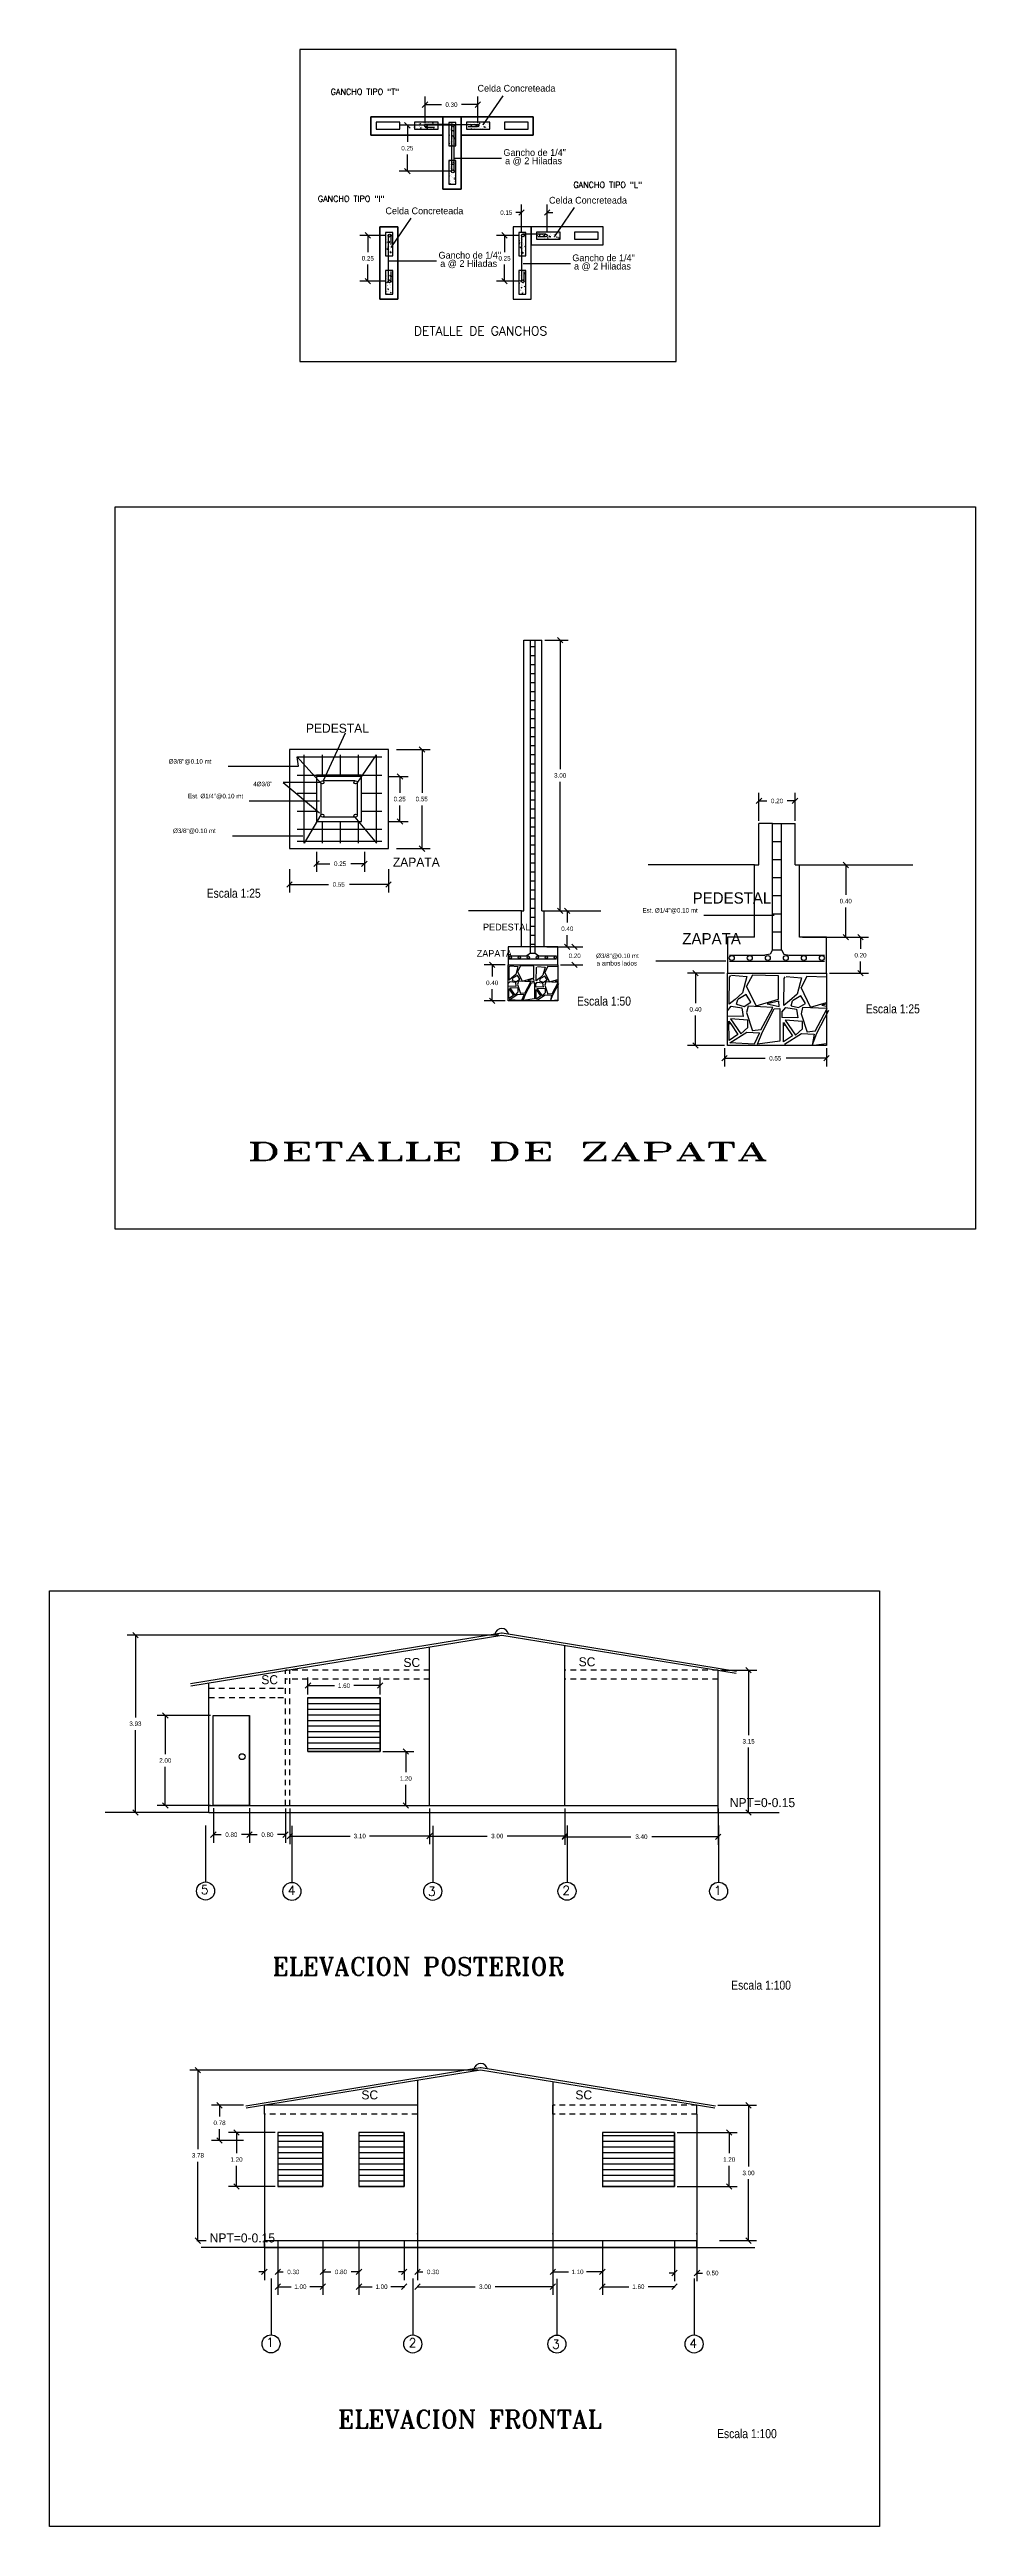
# Model space of a CAD drawing. Extents: x -52 to 126, y -84 to 6.
# Drawn here: x -4.4 to 16.2, y -63.3 to -8.4 of the extents above; entities that cross this region are included whole.
import ezdxf
from ezdxf.enums import TextEntityAlignment as Align

# ---------------------------------------------------------------- set-up
doc = ezdxf.new("R2010")
doc.units = 0
doc.header["$MEASUREMENT"] = 0
doc.linetypes.add('HIDDEN2', pattern=[0.1875, 0.125, -0.0625])
doc.layers.get('0').update_dxf_attribs({"linetype": 'CONTINUOUS'})
doc.layers.get('DEFPOINTS').update_dxf_attribs({"linetype": 'CONTINUOUS'})
for name, color, linetype in [('DIMENSIONES', 2, 'CONTINUOUS'), ('FLECHAS', 8, 'CONTINUOUS'), ('LADRILLO', 8, 'CONTINUOUS'), ('MARCO', 1, 'CONTINUOUS'), ('PAREDES', 7, 'CONTINUOUS'), ('PIEDRAS', 8, 'CONTINUOUS'), ('PUERTAS', 6, 'CONTINUOUS'), ('REFUERZO', 3, 'CONTINUOUS'), ('TECHO', 5, 'CONTINUOUS'), ('TERRENO', 3, 'CONTINUOUS'), ('TEXTOS', 3, 'CONTINUOUS'), ('VENTANAS', 8, 'CONTINUOUS')]:
    doc.layers.add(name, color=color, linetype=linetype)
doc.styles.add('CITYBLUEPRINT', font='CIBT____.PFB', dxfattribs={"height": 0.2})
doc.styles.add('ROMANS', font='romans', dxfattribs={"height": 0.2})
doc.styles.add('ROMANT', font='romant', dxfattribs={"width": 2, "height": 0.4})
doc.styles.add('STYLE1', font='ARIALN.TTF', dxfattribs={"height": 0.2})
doc.dimstyles.get("Standard").update_dxf_attribs({"dimtxt": 0.18, "dimasz": 0.18, "dimexe": 0.18, "dimexo": 0.0625, "dimgap": 0.09, "dimtad": 0, "dimtih": 1, "dimtoh": 1, "dimzin": 0, "dimtxsty": 'CITYBLUEPRINT', "dimcen": 0.09, "dimazin": 3, "dimtfac": 1, "dimtofl": 0, "dimtmove": 0, "dimatfit": 3, "dimtolj": 1, "dimtzin": 0})

msp = doc.modelspace()

# ---------------------------------------------------------------- texts
at = {"layer": 'DIMENSIONES', "style": 'STYLE1'}
for s, p in [('Escala 1:25', (-0.905, -27.169)), ('Escala 1:50', (7.312, -29.561)), ('Escala 1:25', (13.722, -29.732)), ('Escala 1:100', (10.734, -51.377)), ('Escala 1:100', (10.42, -61.319))]:
    msp.add_text(s, height=0.2, dxfattribs=at).set_placement(p)
at = {"layer": 'DIMENSIONES', "color": 2, "linetype": 'BYBLOCK'}
for s, p in [('0.30', (1.017, -57.633)), ('0.80', (2.074, -57.633)), ('0.30', (4.117, -57.633)), ('1.10', (7.324, -57.633)), ('0.50', (10.317, -57.658)), ('1.00', (1.174, -57.961)), ('1.00', (2.974, -57.961)), ('3.00', (5.274, -57.961)), ('1.60', (8.674, -57.961))]:
    msp.add_text(s, height=0.1, dxfattribs=at).set_placement(p, align=Align.MIDDLE_CENTER)
at = {"layer": 'MARCO', "style": 'ROMANS'}
for s, p in [('5', (-1.036, -49.258)), ('4', (0.894, -49.271)), ('3', (4.006, -49.298)), ('2', (6.985, -49.277)), ('1', (10.35, -49.277)), ('1', (0.415, -59.296)), ('2', (3.577, -59.304)), ('3', (6.759, -59.336)), ('4', (9.805, -59.315))]:
    msp.add_text(s, height=0.2, dxfattribs=at).set_placement(p)
at = {"layer": 'TERRENO', "style": 'CITYBLUEPRINT'}
for p in [(10.703, -47.33), (-0.838, -56.98)]:
    msp.add_text('NPT=0-0.15', height=0.2, dxfattribs=at).set_placement(p)
at = {"layer": 'TEXTOS'}
for s, height, style, p in [('GANCHO TIPO "T"', 0.13, 'ROMANT', (1.847, -9.366)), ('Celda Concreteada', 0.15, 'CITYBLUEPRINT', (5.104, -9.299)), ('Gancho de 1/4"', 0.15, 'CITYBLUEPRINT', (5.679, -10.723)), ('a @ 2 Hiladas', 0.15, 'CITYBLUEPRINT', (5.716, -10.907)), ('GANCHO TIPO "L"', 0.13, 'ROMANT', (7.232, -11.431)), ('GANCHO TIPO "I"', 0.13, 'ROMANT', (1.561, -11.738)), ('Celda Concreteada', 0.15, 'CITYBLUEPRINT', (3.061, -12.016)), ('Celda Concreteada', 0.15, 'CITYBLUEPRINT', (6.691, -11.781)), ('Gancho de 1/4"', 0.15, 'CITYBLUEPRINT', (4.239, -13)), ('a @ 2 Hiladas', 0.15, 'CITYBLUEPRINT', (4.276, -13.183)), ('Gancho de 1/4"', 0.15, 'CITYBLUEPRINT', (7.208, -13.058)), ('a @ 2 Hiladas', 0.15, 'CITYBLUEPRINT', (7.245, -13.242)), ('DETALLE DE GANCHOS', 0.2, 'ROMANT', (3.693, -14.703)), ('PEDESTAL', 0.2, 'CITYBLUEPRINT', (1.297, -23.511)), ('ZAPATA', 0.2, 'CITYBLUEPRINT', (3.226, -26.48)), ('PEDESTAL', 0.25, 'CITYBLUEPRINT', (9.877, -27.299)), ('PEDESTAL', 0.15, 'CITYBLUEPRINT', (5.227, -27.895)), ('ZAPATA', 0.25, 'CITYBLUEPRINT', (9.648, -28.202)), ('ZAPATA', 0.15, 'CITYBLUEPRINT', (5.087, -28.479)), ('SC', 0.2, 'CITYBLUEPRINT', (0.306, -44.605)), ('SC', 0.2, 'CITYBLUEPRINT', (3.46, -44.223)), ('SC', 0.2, 'CITYBLUEPRINT', (7.348, -44.208)), ('ELEVACION POSTERIOR', 0.4, 'ROMANT', (0.554, -51.061)), ('SC', 0.2, 'CITYBLUEPRINT', (2.528, -53.809)), ('SC', 0.2, 'CITYBLUEPRINT', (7.276, -53.809)), ('ELEVACION FRONTAL', 0.4, 'ROMANT', (2.008, -61.1))]:
    msp.add_text(s, height=height, dxfattribs=dict(at, style=style)).set_placement(p)
for s, p in [(' %%c3/8"@0.10 mt', (-1.787, -24.196)), ('4%%c3/8"', (0.128, -24.697)), ('Est. %%c1/4"@0.10 mt', (-1.321, -24.965)), (' %%c3/8"@0.10 mt', (-1.691, -25.735)), ('Est. %%c1/4"@0.10 mt', (8.765, -27.499)), (' %%c3/8"@0.10 mt', (7.697, -28.507)), ('a ambos lados', (7.746, -28.672))]:
    msp.add_text(s, height=0.1, dxfattribs=at).set_placement(p)
at = {"layer": 'TEXTOS', "style": 'ROMANT', "width": 2}
msp.add_text('DETALLE DE ZAPATA', height=0.4, dxfattribs=at).set_placement((-0.008, -32.996))

# ---------------------------------------------------------------- blocks, each defined once
blk = doc.blocks.new('*X94')
at = {"color": 0}
for p, q in [((3.989, -10.118), (3.995, -10.118)), ((4.117, -10.05), (4.117, -10.05)), ((4.132, -10.124), (4.136, -10.118)), ((4.537, -10.064), (4.54, -10.064)), ((5.095, -10.051), (5.095, -10.051)), ((5.221, -10.034), (5.221, -10.034)), ((5.268, -10.085), (5.271, -10.084)), ((5.271, -10.027), (5.271, -10.027)), ((5.347, -10.017), (5.347, -10.017)), ((4.469, -11.19), (4.474, -11.184)), ((4.47, -11.196), (4.476, -11.196))]:
    blk.add_line(p, q, dxfattribs=at)
blk = doc.blocks.new('*X95')
at = {"color": 0}
for p, q in [((3.989, -10.118), (3.995, -10.118)), ((4.117, -10.05), (4.117, -10.05)), ((4.132, -10.124), (4.136, -10.118)), ((4.537, -10.064), (4.54, -10.064)), ((5.095, -10.051), (5.095, -10.051)), ((5.221, -10.034), (5.221, -10.034)), ((5.268, -10.085), (5.271, -10.084)), ((5.271, -10.027), (5.271, -10.027)), ((5.347, -10.017), (5.347, -10.017)), ((4.469, -11.19), (4.474, -11.184)), ((4.47, -11.196), (4.476, -11.196))]:
    blk.add_line(p, q, dxfattribs=at)
blk = doc.blocks.new('*X96')
at = {"color": 0}
for p, q in [((3.075, -14.117), (3.075, -14.117)), ((3.078, -14.246), (3.078, -14.246)), ((3.084, -14.273), (3.084, -14.273)), ((3.098, -14.192), (3.098, -14.192)), ((3.134, -14.266), (3.134, -14.266)), ((3.136, -14.194), (3.136, -14.194)), ((3.142, -14.223), (3.142, -14.223)), ((3.154, -14.211), (3.154, -14.211)), ((3.156, -14.145), (3.156, -14.145)), ((3.158, -14.18), (3.172, -14.175)), ((3.158, -14.18), (3.167, -14.187)), ((3.167, -14.128), (3.167, -14.128)), ((3.167, -14.187), (3.172, -14.175)), ((3.175, -14.262), (3.175, -14.262)), ((3.181, -14.121), (3.181, -14.121)), ((3.182, -14.191), (3.192, -14.18)), ((3.182, -14.191), (3.194, -14.192)), ((3.185, -14.25), (3.185, -14.25)), ((3.186, -14.188), (3.186, -14.188)), ((3.189, -14.115), (3.189, -14.115)), ((3.194, -14.192), (3.192, -14.18)), ((3.209, -14.256), (3.209, -14.256)), ((3.215, -14.172), (3.215, -14.172)), ((6.024, -14.174), (6.024, -14.174)), ((6.039, -14.164), (6.039, -14.164)), ((6.064, -14.243), (6.064, -14.243)), ((6.08, -14.195), (6.094, -14.19)), ((6.08, -14.195), (6.09, -14.202)), ((6.082, -14.134), (6.082, -14.134)), ((6.089, -14.268), (6.089, -14.268)), ((6.09, -14.202), (6.094, -14.19)), ((6.098, -14.236), (6.098, -14.236)), ((6.104, -14.141), (6.104, -14.141)), ((6.11, -14.273), (6.11, -14.273)), ((6.112, -14.206), (6.112, -14.206)), ((6.115, -14.14), (6.115, -14.14)), ((6.13, -14.178), (6.13, -14.178)), ((6.139, -14.154), (6.149, -14.143)), ((6.139, -14.154), (6.151, -14.155)), ((6.146, -14.168), (6.146, -14.168)), ((6.148, -14.229), (6.148, -14.229)), ((6.151, -14.155), (6.149, -14.143)), ((6.151, -14.157), (6.151, -14.157)), ((6.171, -14.248), (6.171, -14.248)), ((6.417, -14.231), (6.417, -14.231)), ((6.42, -14.164), (6.42, -14.164)), ((6.424, -14.155), (6.424, -14.155)), ((6.426, -14.179), (6.436, -14.168)), ((6.426, -14.179), (6.438, -14.18)), ((6.438, -14.18), (6.436, -14.168)), ((6.439, -14.208), (6.439, -14.208)), ((6.453, -14.117), (6.453, -14.117)), ((6.466, -14.182), (6.466, -14.182)), ((6.474, -14.169), (6.489, -14.153)), ((6.474, -14.169), (6.492, -14.172)), ((6.476, -14.186), (6.476, -14.186)), ((6.48, -14.118), (6.48, -14.118)), ((6.492, -14.172), (6.489, -14.153)), ((6.52, -14.217), (6.52, -14.217)), ((6.522, -14.15), (6.522, -14.15)), ((6.529, -14.107), (6.529, -14.107)), ((6.531, -14.159), (6.531, -14.159)), ((6.536, -14.147), (6.55, -14.142)), ((6.536, -14.147), (6.546, -14.154)), ((6.546, -14.154), (6.55, -14.142)), ((6.55, -14.248), (6.55, -14.248)), ((6.556, -14.188), (6.556, -14.188)), ((6.57, -14.192), (6.579, -14.18)), ((6.57, -14.192), (6.582, -14.193)), ((6.573, -14.186), (6.573, -14.186)), ((6.582, -14.193), (6.579, -14.18)), ((6.6, -14.242), (6.6, -14.242)), ((6.602, -14.17), (6.602, -14.17)), ((6.621, -14.204), (6.621, -14.204)), ((6.623, -14.137), (6.623, -14.137)), ((6.638, -14.164), (6.638, -14.164)), ((6.652, -14.163), (6.652, -14.163)), ((6.655, -14.228), (6.669, -14.222)), ((6.655, -14.228), (6.665, -14.234)), ((6.665, -14.234), (6.669, -14.222)), ((6.673, -14.168), (6.673, -14.168)), ((6.676, -14.232), (6.676, -14.232)), ((6.68, -14.191), (6.68, -14.191)), ((6.687, -14.202), (6.703, -14.186)), ((6.687, -14.202), (6.705, -14.205)), ((6.705, -14.205), (6.703, -14.186)), ((6.713, -14.204), (6.723, -14.193)), ((6.713, -14.204), (6.725, -14.205)), ((6.722, -14.255), (6.722, -14.255)), ((6.725, -14.205), (6.723, -14.193)), ((6.725, -14.189), (6.725, -14.189)), ((6.727, -14.122), (6.727, -14.122)), ((6.728, -14.153), (6.728, -14.153)), ((6.744, -14.168), (6.744, -14.168)), ((6.787, -14.195), (6.787, -14.195)), ((6.789, -14.148), (6.789, -14.148)), ((6.802, -14.215), (6.802, -14.215)), ((6.823, -14.163), (6.837, -14.158)), ((6.823, -14.163), (6.833, -14.17)), ((6.825, -14.241), (6.825, -14.241)), ((6.828, -14.175), (6.828, -14.175)), ((6.83, -14.108), (6.83, -14.108)), ((6.833, -14.17), (6.837, -14.158)), ((6.851, -14.173), (6.851, -14.173)), ((6.852, -14.209), (6.852, -14.209)), ((6.854, -14.136), (6.854, -14.136)), ((6.857, -14.217), (6.866, -14.205)), ((6.857, -14.217), (6.869, -14.218)), ((6.869, -14.218), (6.866, -14.205)), ((6.893, -14.2), (6.893, -14.2)), ((6.898, -14.247), (6.898, -14.247)), ((6.901, -14.235), (6.916, -14.219)), ((6.901, -14.235), (6.918, -14.238)), ((6.905, -14.13), (6.905, -14.13)), ((6.906, -14.128), (6.906, -14.128)), ((6.918, -14.238), (6.916, -14.219)), ((6.926, -14.229), (6.926, -14.229)), ((6.928, -14.199), (6.928, -14.199)), ((6.929, -14.162), (6.929, -14.162)), ((3.066, -14.468), (3.074, -14.465)), ((3.066, -14.475), (3.07, -14.477)), ((3.067, -14.329), (3.076, -14.318)), ((3.067, -14.329), (3.079, -14.33)), ((3.07, -14.477), (3.074, -14.465)), ((3.079, -14.33), (3.076, -14.318)), ((3.081, -14.345), (3.081, -14.345)), ((3.094, -14.48), (3.104, -14.468)), ((3.094, -14.48), (3.106, -14.481)), ((3.098, -14.446), (3.098, -14.446)), ((3.103, -14.325), (3.103, -14.325)), ((3.104, -14.414), (3.104, -14.414)), ((3.106, -14.481), (3.104, -14.468)), ((3.106, -14.454), (3.106, -14.454)), ((3.109, -14.325), (3.123, -14.32)), ((3.109, -14.325), (3.119, -14.332)), ((3.119, -14.332), (3.123, -14.32)), ((3.123, -14.629), (3.132, -14.619)), ((3.123, -14.628), (3.123, -14.628)), ((3.125, -14.555), (3.125, -14.555)), ((3.131, -14.533), (3.131, -14.533)), ((3.134, -14.629), (3.132, -14.619)), ((3.138, -14.323), (3.154, -14.307)), ((3.138, -14.323), (3.156, -14.326)), ((3.139, -14.611), (3.139, -14.611)), ((3.141, -14.544), (3.141, -14.544)), ((3.144, -14.478), (3.144, -14.478)), ((3.146, -14.411), (3.146, -14.411)), ((3.149, -14.344), (3.149, -14.344)), ((3.151, -14.278), (3.151, -14.278)), ((3.156, -14.326), (3.154, -14.307)), ((3.157, -14.335), (3.157, -14.335)), ((3.165, -14.551), (3.18, -14.535)), ((3.165, -14.551), (3.182, -14.554)), ((3.166, -14.382), (3.166, -14.382)), ((3.17, -14.432), (3.17, -14.432)), ((3.174, -14.516), (3.174, -14.516)), ((3.175, -14.549), (3.175, -14.549)), ((3.178, -14.476), (3.178, -14.476)), ((3.182, -14.554), (3.18, -14.535)), ((3.18, -14.551), (3.194, -14.546)), ((3.18, -14.551), (3.19, -14.558)), ((3.189, -14.558), (3.194, -14.546)), ((3.198, -14.618), (3.198, -14.618)), ((3.209, -14.33), (3.209, -14.33)), ((3.21, -14.342), (3.22, -14.33)), ((3.21, -14.342), (3.222, -14.343)), ((3.213, -14.459), (3.213, -14.459)), ((3.214, -14.426), (3.214, -14.426)), ((3.222, -14.342), (3.22, -14.33)), ((6.024, -14.292), (6.033, -14.28)), ((6.024, -14.292), (6.036, -14.293)), ((6.025, -14.345), (6.025, -14.345)), ((6.032, -14.341), (6.046, -14.335)), ((6.032, -14.341), (6.042, -14.347)), ((6.036, -14.293), (6.033, -14.28)), ((6.042, -14.347), (6.046, -14.335)), ((6.043, -14.387), (6.043, -14.387)), ((6.045, -14.315), (6.045, -14.315)), ((6.051, -14.442), (6.061, -14.431)), ((6.051, -14.442), (6.063, -14.443)), ((6.053, -14.554), (6.053, -14.554)), ((6.063, -14.443), (6.061, -14.431)), ((6.066, -14.456), (6.066, -14.456)), ((6.067, -14.372), (6.067, -14.372)), ((6.073, -14.331), (6.089, -14.315)), ((6.073, -14.331), (6.091, -14.334)), ((6.079, -14.593), (6.089, -14.581)), ((6.079, -14.593), (6.091, -14.594)), ((6.081, -14.388), (6.081, -14.388)), ((6.087, -14.597), (6.087, -14.597)), ((6.091, -14.334), (6.089, -14.315)), ((6.089, -14.522), (6.089, -14.522)), ((6.091, -14.594), (6.089, -14.581)), ((6.092, -14.451), (6.092, -14.451)), ((6.095, -14.58), (6.095, -14.58)), ((6.096, -14.308), (6.096, -14.308)), ((6.098, -14.606), (6.098, -14.606)), ((6.1, -14.539), (6.1, -14.539)), ((6.1, -14.559), (6.115, -14.543)), ((6.1, -14.559), (6.118, -14.562)), ((6.102, -14.472), (6.102, -14.472)), ((6.102, -14.566), (6.116, -14.561)), ((6.102, -14.566), (6.112, -14.573)), ((6.105, -14.406), (6.105, -14.406)), ((6.107, -14.339), (6.107, -14.339)), ((6.112, -14.573), (6.116, -14.561)), ((6.118, -14.562), (6.115, -14.543)), ((6.119, -14.377), (6.119, -14.377)), ((6.129, -14.432), (6.129, -14.432)), ((6.132, -14.35), (6.132, -14.35)), ((6.137, -14.591), (6.137, -14.591)), ((6.14, -14.518), (6.14, -14.518)), ((6.151, -14.421), (6.165, -14.416)), ((6.151, -14.421), (6.161, -14.428)), ((6.16, -14.558), (6.16, -14.558)), ((6.161, -14.428), (6.165, -14.416)), ((6.167, -14.305), (6.177, -14.293)), ((6.167, -14.305), (6.178, -14.305)), ((6.171, -14.298), (6.171, -14.298)), ((6.174, -14.377), (6.174, -14.377)), ((6.178, -14.298), (6.177, -14.293)), ((3.066, -15.064), (3.072, -15.057)), ((3.066, -15.069), (3.074, -15.07)), ((3.066, -15.352), (3.07, -15.351)), ((3.066, -15.361), (3.07, -15.351)), ((3.069, -15.256), (3.069, -15.256)), ((3.074, -15.07), (3.072, -15.057)), ((3.082, -15.137), (3.082, -15.137)), ((3.083, -15.075), (3.083, -15.075)), ((3.09, -15.219), (3.099, -15.208)), ((3.09, -15.219), (3.102, -15.22)), ((3.096, -15.205), (3.096, -15.205)), ((3.102, -15.22), (3.099, -15.208)), ((3.101, -15.35), (3.101, -15.35)), ((3.103, -15.278), (3.103, -15.278)), ((3.104, -15.212), (3.118, -15.206)), ((3.104, -15.212), (3.114, -15.218)), ((3.108, -15.154), (3.108, -15.154)), ((3.111, -15.283), (3.111, -15.283)), ((3.112, -14.989), (3.112, -14.989)), ((3.112, -15.343), (3.112, -15.343)), ((3.114, -15.218), (3.118, -15.206)), ((3.115, -15.277), (3.115, -15.277)), ((3.117, -15.21), (3.117, -15.21)), ((3.117, -15.37), (3.127, -15.358)), ((3.117, -15.37), (3.129, -15.371)), ((3.12, -15.143), (3.12, -15.143)), ((3.122, -15.077), (3.122, -15.077)), ((3.124, -15.01), (3.124, -15.01)), ((3.129, -15.371), (3.127, -15.358)), ((3.135, -15.058), (3.135, -15.058)), ((3.136, -15.362), (3.136, -15.362)), ((3.148, -15.052), (3.148, -15.052)), ((3.153, -15.067), (3.167, -15.061)), ((3.153, -15.067), (3.163, -15.073)), ((3.153, -15.271), (3.153, -15.271)), ((3.156, -15.199), (3.156, -15.199)), ((3.163, -15.073), (3.167, -15.061)), ((3.165, -15.141), (3.165, -15.141)), ((3.172, -15.275), (3.172, -15.275)), ((3.173, -15.022), (3.173, -15.022)), ((3.176, -15.261), (3.176, -15.261)), ((3.177, -15.34), (3.177, -15.34)), ((3.187, -14.979), (3.187, -14.979)), ((3.19, -15.079), (3.19, -15.079)), ((3.205, -15.081), (3.215, -15.07)), ((3.205, -15.081), (3.217, -15.083)), ((3.206, -15.192), (3.206, -15.192)), ((3.209, -15.12), (3.209, -15.12)), ((3.213, -15.185), (3.213, -15.185)), ((3.213, -15.33), (3.213, -15.33)), ((3.217, -15.083), (3.215, -15.07)), ((3.215, -15.159), (3.215, -15.159)), ((3.216, -15.264), (3.216, -15.264)), ((3.218, -15.007), (3.222, -15.003)), ((3.218, -15.007), (3.222, -15.008)), ((3.218, -15.197), (3.218, -15.197)), ((3.218, -15.288), (3.218, -15.288)), ((3.221, -15.131), (3.221, -15.131)), ((6.022, -15.028), (6.029, -15.02)), ((6.022, -15.032), (6.031, -15.033)), ((6.024, -15.037), (6.024, -15.037)), ((6.027, -15.227), (6.041, -15.221)), ((6.027, -15.227), (6.037, -15.233)), ((6.031, -15.033), (6.029, -15.02)), ((6.03, -15.174), (6.03, -15.174)), ((6.037, -15.233), (6.041, -15.221)), ((6.044, -15.178), (6.044, -15.178)), ((6.045, -14.993), (6.045, -14.993)), ((6.047, -15.182), (6.056, -15.171)), ((6.047, -15.182), (6.059, -15.183)), ((6.059, -15.183), (6.056, -15.171)), ((6.065, -15.32), (6.065, -15.32)), ((6.069, -15.072), (6.069, -15.072)), ((6.071, -15.338), (6.071, -15.338)), ((6.073, -15.201), (6.073, -15.201)), ((6.073, -15.271), (6.073, -15.271)), ((6.074, -15.031), (6.074, -15.031)), ((6.074, -15.333), (6.084, -15.321)), ((6.074, -15.333), (6.086, -15.334)), ((6.076, -14.958), (6.076, -14.958)), ((6.076, -15.082), (6.09, -15.076)), ((6.076, -15.082), (6.086, -15.088)), ((6.076, -15.205), (6.076, -15.205)), ((6.078, -15.138), (6.078, -15.138)), ((6.079, -15.147), (6.079, -15.147)), ((6.081, -15.072), (6.081, -15.072)), ((6.083, -15.005), (6.083, -15.005)), ((6.086, -15.334), (6.084, -15.321)), ((6.086, -15.088), (6.09, -15.076)), ((6.087, -15.281), (6.087, -15.281)), ((6.088, -15.028), (6.088, -15.028)), ((6.097, -15.1), (6.097, -15.1)), ((6.097, -15.28), (6.097, -15.28)), ((6.109, -14.97), (6.109, -14.97)), ((6.115, -15.313), (6.115, -15.313)), ((6.118, -15.241), (6.118, -15.241)), ((6.127, -15.191), (6.127, -15.191)), ((6.137, -15.179), (6.137, -15.179)), ((6.147, -15.307), (6.161, -15.302)), ((6.147, -15.307), (6.157, -15.314)), ((6.149, -15.021), (6.149, -15.021)), ((6.151, -14.997), (6.151, -14.997)), ((6.153, -15.015), (6.168, -14.998)), ((6.153, -15.015), (6.171, -15.017)), ((6.157, -15.314), (6.161, -15.302)), ((6.162, -15.044), (6.172, -15.033)), ((6.162, -15.044), (6.174, -15.045)), ((6.171, -15.017), (6.168, -14.998)), ((6.168, -15.234), (6.168, -15.234)), ((6.17, -15.162), (6.17, -15.162)), ((6.174, -15.045), (6.172, -15.033)), ((6.173, -15.324), (6.173, -15.324)), ((6.176, -15.076), (6.176, -15.076)), ((6.176, -15.257), (6.176, -15.257)), ((3.066, -15.42), (3.073, -15.414)), ((3.066, -15.431), (3.075, -15.433)), ((3.075, -15.433), (3.073, -15.414)), ((3.095, -15.459), (3.095, -15.459)), ((3.097, -15.465), (3.097, -15.465)), ((3.11, -15.41), (3.11, -15.41)), ((3.124, -15.419), (3.124, -15.419)), ((3.164, -15.395), (3.164, -15.395)), ((3.175, -15.437), (3.189, -15.432)), ((3.175, -15.437), (3.185, -15.444)), ((3.185, -15.444), (3.189, -15.432)), ((3.204, -15.469), (3.204, -15.469)), ((3.208, -15.464), (3.208, -15.464)), ((3.211, -15.397), (3.211, -15.397)), ((3.212, -15.439), (3.212, -15.439)), ((6.058, -15.383), (6.058, -15.383)), ((6.063, -15.392), (6.063, -15.392)), ((6.066, -15.471), (6.066, -15.471)), ((6.068, -15.404), (6.068, -15.404)), ((6.079, -15.401), (6.079, -15.401)), ((6.086, -15.461), (6.086, -15.461)), ((6.098, -15.452), (6.112, -15.447)), ((6.098, -15.452), (6.108, -15.459)), ((6.101, -15.409), (6.101, -15.409)), ((6.108, -15.459), (6.112, -15.447)), ((6.108, -15.476), (6.112, -15.471)), ((6.113, -15.476), (6.112, -15.471)), ((6.127, -15.445), (6.127, -15.445)), ((6.138, -15.382), (6.138, -15.382)), ((6.165, -15.387), (6.165, -15.387)), ((6.169, -15.457), (6.169, -15.457)), ((6.171, -15.39), (6.171, -15.39))]:
    blk.add_line(p, q, dxfattribs=at)
blk = doc.blocks.new('*X97')
at = {"color": 0}
for p, q in [((3.706, -10.081), (3.706, -10.081)), ((3.708, -10.093), (3.706, -10.081)), ((3.706, -10.093), (3.708, -10.093)), ((3.711, -10.095), (3.711, -10.095)), ((3.713, -10.029), (3.713, -10.029)), ((3.74, -10.013), (3.74, -10.013)), ((3.756, -10.106), (3.756, -10.106)), ((3.76, -9.976), (3.76, -9.976)), ((3.767, -10.11), (3.767, -10.11)), ((3.795, -10.003), (3.795, -10.003)), ((3.808, -10.02), (3.808, -10.02)), ((3.813, -10.075), (3.813, -10.075)), ((3.814, -10.08), (3.814, -10.08)), ((3.817, -10.014), (3.817, -10.014)), ((3.826, -10.007), (3.84, -10.002)), ((3.826, -10.007), (3.836, -10.014)), ((3.836, -10.014), (3.84, -10.002)), ((3.84, -10.105), (3.849, -10.093)), ((3.84, -10.105), (3.852, -10.106)), ((3.852, -10.106), (3.849, -10.093)), ((3.863, -10.069), (3.863, -10.069)), ((3.863, -10.11), (3.863, -10.11)), ((3.866, -9.997), (3.866, -9.997)), ((3.884, -10.09), (3.884, -10.09)), ((3.902, -10.008), (3.902, -10.008)), ((3.916, -9.99), (3.916, -9.99)), ((3.917, -10.066), (3.917, -10.066)), ((3.92, -10), (3.92, -10)), ((3.924, -10), (3.924, -10)), ((3.939, -10.059), (3.939, -10.059)), ((3.945, -10.087), (3.959, -10.082)), ((3.945, -10.087), (3.955, -10.094)), ((3.955, -10.094), (3.959, -10.082)), ((3.97, -10.115), (3.97, -10.115)), ((3.983, -10.117), (3.993, -10.106)), ((3.983, -10.117), (3.989, -10.118)), ((3.992, -9.98), (3.992, -9.98)), ((3.995, -10.118), (3.993, -10.106)), ((4.001, -10.07), (4.001, -10.07)), ((4.009, -10.012), (4.009, -10.012)), ((4.013, -10.121), (4.013, -10.121)), ((4.016, -10.12), (4.016, -10.12)), ((4.018, -10.053), (4.018, -10.053)), ((4.021, -9.987), (4.021, -9.987)), ((4.041, -9.98), (4.041, -9.98)), ((4.063, -10.115), (4.063, -10.115)), ((4.066, -10.042), (4.066, -10.042)), ((4.077, -10.119), (4.077, -10.119)), ((4.099, -9.979), (4.104, -9.974)), ((4.099, -9.979), (4.111, -9.98)), ((4.102, -9.996), (4.118, -9.98)), ((4.102, -9.996), (4.12, -9.999)), ((4.111, -9.98), (4.11, -9.974)), ((4.113, -10.023), (4.127, -10.018)), ((4.113, -10.023), (4.123, -10.03)), ((4.116, -10.017), (4.116, -10.017)), ((4.116, -10.036), (4.116, -10.036)), ((4.117, -10.05), (4.117, -10.05)), ((4.12, -9.999), (4.118, -9.98)), ((4.12, -10.105), (4.12, -10.105)), ((4.122, -10.038), (4.122, -10.038)), ((4.123, -10.03), (4.127, -10.018)), ((4.127, -10.129), (4.132, -10.124)), ((4.136, -10.118), (4.136, -10.118)), ((4.138, -10.129), (4.136, -10.118)), ((4.139, -10.105), (4.139, -10.105)), ((4.183, -10.124), (4.183, -10.124)), ((4.191, -10.026), (4.191, -10.026)), ((4.222, -10.021), (4.222, -10.021)), ((4.222, -10.091), (4.222, -10.091)), ((4.225, -10.024), (4.225, -10.024)), ((4.471, -10.265), (4.485, -10.259)), ((4.471, -10.265), (4.481, -10.271)), ((4.481, -10.271), (4.485, -10.259)), ((4.485, -10.275), (4.485, -10.275)), ((4.504, -10.137), (4.504, -10.137)), ((4.506, -10.406), (4.506, -10.406)), ((4.506, -10.416), (4.506, -10.416)), ((4.507, -10.153), (4.507, -10.153)), ((4.515, -10.127), (4.515, -10.127)), ((4.517, -10.055), (4.517, -10.055)), ((4.518, -10.382), (4.518, -10.382)), ((4.52, -10.119), (4.534, -10.114)), ((4.52, -10.119), (4.53, -10.126)), ((4.52, -10.315), (4.52, -10.315)), ((4.523, -10.249), (4.523, -10.249)), ((4.525, -10.182), (4.525, -10.182)), ((4.527, -10.116), (4.527, -10.116)), ((4.529, -10.017), (4.539, -10.005)), ((4.529, -10.017), (4.541, -10.018)), ((4.529, -10.063), (4.544, -10.046)), ((4.529, -10.063), (4.537, -10.064)), ((4.53, -10.049), (4.53, -10.049)), ((4.53, -10.126), (4.534, -10.114)), ((4.532, -9.983), (4.532, -9.983)), ((4.532, -10.346), (4.532, -10.346)), ((4.538, -10.196), (4.538, -10.196)), ((4.541, -10.018), (4.539, -10.005)), ((4.54, -10.064), (4.547, -10.065)), ((4.543, -10.035), (4.543, -10.035)), ((4.547, -10.065), (4.544, -10.046)), ((4.546, -10.164), (4.546, -10.164)), ((4.555, -10.291), (4.571, -10.274)), ((4.555, -10.291), (4.573, -10.293)), ((4.556, -10.409), (4.556, -10.409)), ((4.557, -10.167), (4.567, -10.156)), ((4.557, -10.167), (4.569, -10.168)), ((4.559, -10.337), (4.559, -10.337)), ((4.567, -10.048), (4.567, -10.048)), ((4.569, -10.168), (4.567, -10.156)), ((4.571, -10.243), (4.571, -10.243)), ((4.573, -10.293), (4.571, -10.274)), ((4.574, -10.372), (4.574, -10.372)), ((4.575, -10.343), (4.575, -10.343)), ((4.576, -10.089), (4.576, -10.089)), ((4.577, -9.98), (4.579, -9.981)), ((4.579, -9.981), (4.579, -9.98)), ((4.583, -10.223), (4.583, -10.223)), ((4.585, -10.318), (4.594, -10.306)), ((4.585, -10.318), (4.597, -10.319)), ((4.59, -10.117), (4.59, -10.117)), ((4.591, -10.345), (4.605, -10.34)), ((4.591, -10.345), (4.601, -10.352)), ((4.597, -10.319), (4.594, -10.306)), ((4.601, -10.352), (4.605, -10.34)), ((4.609, -10.33), (4.609, -10.33)), ((4.61, -10.142), (4.61, -10.142)), ((4.611, -10.258), (4.611, -10.258)), ((4.619, -10.369), (4.619, -10.369)), ((4.621, -10.303), (4.621, -10.303)), ((4.623, -10.133), (4.623, -10.133)), ((4.623, -10.386), (4.623, -10.386)), ((4.624, -10.236), (4.624, -10.236)), ((4.858, -9.99), (4.87, -9.985)), ((4.858, -9.992), (4.866, -9.997)), ((4.863, -10.049), (4.863, -10.049)), ((4.866, -9.997), (4.87, -9.985)), ((4.895, -10.005), (4.895, -10.005)), ((4.925, -10.029), (4.925, -10.029)), ((4.934, -10.128), (4.934, -10.128)), ((4.936, -10.061), (4.936, -10.061)), ((4.938, -9.994), (4.938, -9.994)), ((4.956, -10.129), (4.971, -10.113)), ((4.956, -10.129), (4.959, -10.129)), ((4.96, -10.055), (4.969, -10.043)), ((4.96, -10.055), (4.972, -10.056)), ((4.972, -10.056), (4.969, -10.043)), ((4.969, -10.067), (4.969, -10.067)), ((4.97, -10.053), (4.97, -10.053)), ((4.973, -10.129), (4.971, -10.113)), ((4.973, -10.073), (4.973, -10.073)), ((4.976, -10.071), (4.99, -10.066)), ((4.976, -10.071), (4.985, -10.078)), ((4.985, -10.078), (4.99, -10.066)), ((5.019, -10.061), (5.019, -10.061)), ((5.021, -9.988), (5.021, -9.988)), ((5.037, -10.113), (5.037, -10.113)), ((5.04, -10.046), (5.04, -10.046)), ((5.042, -9.979), (5.042, -9.979)), ((5.042, -10.009), (5.042, -10.009)), ((5.052, -9.978), (5.052, -9.978)), ((5.071, -9.982), (5.071, -9.982)), ((5.076, -10.058), (5.076, -10.058)), ((5.09, -10.053), (5.09, -10.053)), ((5.095, -10.051), (5.095, -10.051)), ((5.103, -10.067), (5.113, -10.056)), ((5.103, -10.067), (5.115, -10.068)), ((5.115, -10.068), (5.113, -10.056)), ((5.14, -10.098), (5.14, -10.098)), ((5.143, -10.032), (5.143, -10.032)), ((5.144, -10.006), (5.158, -10.001)), ((5.144, -10.006), (5.154, -10.013)), ((5.154, -10.013), (5.158, -10.001)), ((5.158, -9.983), (5.158, -9.983)), ((5.159, -9.989), (5.159, -9.989)), ((5.166, -10.123), (5.166, -10.123)), ((5.168, -10.113), (5.168, -10.113)), ((5.183, -10.062), (5.183, -10.062)), ((5.207, -10.033), (5.207, -10.033)), ((5.218, -10.106), (5.218, -10.106)), ((5.221, -10.034), (5.221, -10.034)), ((5.241, -10.086), (5.241, -10.086)), ((5.244, -10.019), (5.244, -10.019)), ((5.247, -10.08), (5.256, -10.068)), ((5.247, -10.08), (5.259, -10.081)), ((5.259, -10.081), (5.256, -10.068)), ((5.263, -10.087), (5.268, -10.085)), ((5.263, -10.087), (5.273, -10.094)), ((5.265, -9.987), (5.265, -9.987)), ((5.271, -10.027), (5.271, -10.027)), ((5.271, -10.084), (5.277, -10.082)), ((5.273, -10.094), (5.277, -10.082)), ((5.283, -10.103), (5.283, -10.103)), ((5.29, -10.067), (5.29, -10.067)), ((5.294, -10.096), (5.294, -10.096)), ((5.323, -10.013), (5.323, -10.013)), ((5.345, -10.071), (5.345, -10.071)), ((5.347, -10.004), (5.347, -10.004)), ((5.347, -10.017), (5.347, -10.017)), ((5.372, -9.992), (5.372, -9.992)), ((4.469, -10.456), (4.479, -10.444)), ((4.469, -10.456), (4.481, -10.457)), ((4.481, -10.457), (4.479, -10.444)), ((4.492, -10.447), (4.492, -10.447)), ((4.493, -10.849), (4.493, -10.849)), ((4.496, -10.981), (4.496, -10.981)), ((4.498, -10.915), (4.498, -10.915)), ((4.501, -10.848), (4.501, -10.848)), ((4.504, -10.488), (4.504, -10.488)), ((4.505, -10.913), (4.505, -10.913)), ((4.509, -10.966), (4.509, -10.966)), ((4.515, -10.449), (4.515, -10.449)), ((4.516, -10.918), (4.516, -10.918)), ((4.542, -10.49), (4.556, -10.485)), ((4.542, -10.49), (4.552, -10.497)), ((4.548, -10.864), (4.548, -10.864)), ((4.552, -10.497), (4.556, -10.485)), ((4.552, -10.907), (4.562, -10.896)), ((4.552, -10.907), (4.564, -10.908)), ((4.564, -10.908), (4.562, -10.896)), ((4.564, -10.861), (4.578, -10.855)), ((4.564, -10.861), (4.574, -10.867)), ((4.568, -10.839), (4.568, -10.839)), ((4.574, -10.849), (4.574, -10.849)), ((4.574, -10.867), (4.578, -10.855)), ((4.579, -10.478), (4.579, -10.478)), ((4.583, -10.476), (4.583, -10.476)), ((4.59, -10.981), (4.59, -10.981)), ((4.597, -10.503), (4.597, -10.502)), ((4.597, -10.503), (4.597, -10.502)), ((4.597, -10.968), (4.597, -10.968)), ((4.599, -10.452), (4.599, -10.452)), ((4.599, -10.902), (4.599, -10.902)), ((4.602, -10.835), (4.602, -10.835)), ((4.613, -10.468), (4.622, -10.457)), ((4.613, -10.468), (4.624, -10.469)), ((4.614, -10.502), (4.614, -10.502)), ((4.616, -10.436), (4.616, -10.436)), ((4.616, -10.971), (4.616, -10.971)), ((4.624, -10.465), (4.622, -10.457)), ((4.622, -10.893), (4.622, -10.893)), ((4.468, -11.15), (4.481, -11.145)), ((4.468, -11.152), (4.477, -11.157)), ((4.468, -11.191), (4.469, -11.19)), ((4.468, -11.196), (4.47, -11.196)), ((4.469, -11.068), (4.469, -11.068)), ((4.472, -11.197), (4.472, -11.197)), ((4.474, -11.184), (4.474, -11.184)), ((4.476, -11.196), (4.476, -11.196)), ((4.477, -11.157), (4.481, -11.145)), ((4.482, -11.211), (4.482, -11.211)), ((4.484, -11.138), (4.484, -11.138)), ((4.484, -11.314), (4.484, -11.314)), ((4.486, -11.248), (4.486, -11.248)), ((4.488, -11.181), (4.488, -11.181)), ((4.491, -11.114), (4.491, -11.114)), ((4.492, -11.346), (4.502, -11.334)), ((4.492, -11.346), (4.504, -11.347)), ((4.493, -11.048), (4.493, -11.048)), ((4.497, -11.276), (4.497, -11.276)), ((4.504, -11.347), (4.502, -11.334)), ((4.504, -11.166), (4.504, -11.166)), ((4.505, -11.28), (4.505, -11.28)), ((4.516, -11.006), (4.53, -11)), ((4.516, -11.006), (4.525, -11.012)), ((4.525, -11.012), (4.53, -11)), ((4.534, -11.132), (4.534, -11.132)), ((4.537, -11.06), (4.537, -11.06)), ((4.537, -11.175), (4.537, -11.175)), ((4.551, -10.993), (4.551, -10.993)), ((4.558, -11.201), (4.558, -11.201)), ((4.573, -11.102), (4.573, -11.102)), ((4.576, -11.072), (4.576, -11.072)), ((4.579, -11.201), (4.579, -11.201)), ((4.579, -11.342), (4.579, -11.342)), ((4.58, -11.057), (4.59, -11.046)), ((4.58, -11.057), (4.592, -11.059)), ((4.581, -10.983), (4.581, -10.983)), ((4.581, -11.236), (4.581, -11.236)), ((4.585, -11.301), (4.585, -11.301)), ((4.586, -11.231), (4.6, -11.226)), ((4.586, -11.231), (4.596, -11.238)), ((4.587, -11.053), (4.587, -11.053)), ((4.587, -11.235), (4.587, -11.235)), ((4.592, -11.059), (4.59, -11.046)), ((4.59, -11.168), (4.59, -11.168)), ((4.592, -11.102), (4.592, -11.102)), ((4.594, -11.035), (4.594, -11.035)), ((4.596, -11.238), (4.6, -11.226)), ((4.604, -11.281), (4.604, -11.281)), ((4.608, -11.208), (4.618, -11.196)), ((4.608, -11.208), (4.62, -11.209)), ((4.61, -11.122), (4.61, -11.122)), ((4.62, -11.209), (4.618, -11.196)), ((4.621, -11.146), (4.621, -11.146))]:
    blk.add_line(p, q, dxfattribs=at)
blk = doc.blocks.new('*D98')
at = {"color": 0, "linetype": 'BYBLOCK'}
for p, q in [((3.879, -9.647), (3.999, -9.527)), ((3.939, -9.996), (3.939, -9.407)), ((3.939, -9.587), (4.303, -9.587)), ((5.113, -9.587), (4.749, -9.587)), ((5.053, -9.647), (5.173, -9.527)), ((5.113, -9.993), (5.113, -9.407))]:
    blk.add_line(p, q, dxfattribs=at)
at = {"layer": 'DEFPOINTS', "color": 0, "linetype": 'BYBLOCK'}
for p in [(5.113, -9.587), (3.939, -10.059), (5.113, -10.056)]:
    blk.add_point(p, dxfattribs=at)
at = {"color": 0, "linetype": 'BYBLOCK'}
blk.add_text('0.30', height=0.1, dxfattribs=at).set_placement((4.526, -9.587), align=Align.MIDDLE_CENTER)
blk = doc.blocks.new('*D99')
at = {"color": 0, "linetype": 'BYBLOCK'}
for p, q in [((4.524, -10.045), (3.367, -10.045)), ((3.607, -10.105), (3.487, -9.985)), ((3.547, -10.045), (3.547, -10.412)), ((3.547, -11.059), (3.547, -10.692)), ((4.53, -11.059), (3.367, -11.059)), ((3.607, -11.119), (3.487, -10.999))]:
    blk.add_line(p, q, dxfattribs=at)
at = {"layer": 'DEFPOINTS', "color": 0, "linetype": 'BYBLOCK'}
for p in [(4.587, -10.045), (3.547, -11.059), (4.592, -11.059)]:
    blk.add_point(p, dxfattribs=at)
at = {"color": 0, "linetype": 'BYBLOCK'}
blk.add_text('0.25', height=0.1, dxfattribs=at).set_placement((3.547, -10.552), align=Align.MIDDLE_CENTER)
blk = doc.blocks.new('*D101')
at = {"color": 0, "linetype": 'BYBLOCK'}
for p, q in [((6.015, -12.485), (5.524, -12.485)), ((5.764, -12.545), (5.644, -12.425)), ((5.704, -12.485), (5.704, -12.854)), ((5.704, -13.502), (5.704, -13.134)), ((6.015, -13.502), (5.524, -13.502)), ((5.764, -13.562), (5.644, -13.442))]:
    blk.add_line(p, q, dxfattribs=at)
at = {"layer": 'DEFPOINTS', "color": 0, "linetype": 'BYBLOCK'}
for p in [(6.078, -12.485), (5.704, -13.502), (6.078, -13.502)]:
    blk.add_point(p, dxfattribs=at)
at = {"color": 0, "linetype": 'BYBLOCK'}
blk.add_text('0.25', height=0.1, dxfattribs=at).set_placement((5.704, -12.994), align=Align.MIDDLE_CENTER)
blk = doc.blocks.new('*D100')
at = {"color": 0, "linetype": 'BYBLOCK'}
for p, q in [((6.078, -11.98), (5.958, -11.98)), ((6.018, -12.04), (6.138, -11.92)), ((6.078, -12.422), (6.078, -11.8)), ((6.592, -12.04), (6.712, -11.92)), ((6.652, -12.412), (6.652, -11.8)), ((6.652, -11.98), (6.772, -11.98))]:
    blk.add_line(p, q, dxfattribs=at)
at = {"layer": 'DEFPOINTS', "color": 0, "linetype": 'BYBLOCK'}
for p in [(6.078, -11.98), (6.078, -12.485), (6.652, -12.474)]:
    blk.add_point(p, dxfattribs=at)
at = {"color": 0, "linetype": 'BYBLOCK'}
blk.add_text('0.15', height=0.1, dxfattribs=at).set_placement((5.743, -11.98), align=Align.MIDDLE_CENTER)
blk = doc.blocks.new('*D102')
at = {"color": 0, "linetype": 'BYBLOCK'}
for p, q in [((3.06, -12.485), (2.49, -12.485)), ((2.73, -12.545), (2.61, -12.425)), ((2.67, -12.485), (2.67, -12.854)), ((2.67, -13.502), (2.67, -13.134)), ((3.06, -13.502), (2.49, -13.502)), ((2.73, -13.562), (2.61, -13.442))]:
    blk.add_line(p, q, dxfattribs=at)
at = {"layer": 'DEFPOINTS', "color": 0, "linetype": 'BYBLOCK'}
for p in [(3.122, -12.485), (2.67, -13.502), (3.122, -13.502)]:
    blk.add_point(p, dxfattribs=at)
at = {"color": 0, "linetype": 'BYBLOCK'}
blk.add_text('0.25', height=0.1, dxfattribs=at).set_placement((2.67, -12.994), align=Align.MIDDLE_CENTER)
blk = doc.blocks.new('*D143')
at = {"color": 0, "linetype": 'BYBLOCK'}
for p, q in [((-28.389, -78.058), (-28.509, -77.938)), ((-29.13, -77.998), (-28.269, -77.998)), ((-28.449, -77.998), (-28.449, -79.358)), ((-28.449, -80.998), (-28.449, -79.638)), ((-29.093, -80.998), (-28.269, -80.998)), ((-28.389, -81.058), (-28.509, -80.938))]:
    blk.add_line(p, q, dxfattribs=at)
at = {"layer": 'DEFPOINTS', "color": 0, "linetype": 'BYBLOCK'}
for p in [(-29.193, -77.998), (-29.155, -80.998), (-28.449, -80.998)]:
    blk.add_point(p, dxfattribs=at)
at = {"color": 0, "linetype": 'BYBLOCK'}
blk.add_text('3.00', height=0.1, dxfattribs=at).set_placement((-28.449, -79.498), align=Align.MIDDLE_CENTER)
blk = doc.blocks.new('*D144')
at = {"color": 0, "linetype": 'BYBLOCK'}
for p, q in [((-40.127, -78.058), (-40.247, -77.938)), ((-39.655, -77.998), (-40.367, -77.998)), ((-40.187, -77.998), (-40.187, -78.247)), ((-39.655, -78.776), (-40.367, -78.776)), ((-40.127, -78.836), (-40.247, -78.716)), ((-40.187, -78.776), (-40.187, -78.527))]:
    blk.add_line(p, q, dxfattribs=at)
at = {"layer": 'DEFPOINTS', "color": 0, "linetype": 'BYBLOCK'}
for p in [(-40.187, -77.998), (-39.593, -77.998), (-39.593, -78.776)]:
    blk.add_point(p, dxfattribs=at)
at = {"color": 0, "linetype": 'BYBLOCK'}
blk.add_text('0.78', height=0.1, dxfattribs=at).set_placement((-40.187, -78.387), align=Align.MIDDLE_CENTER)
blk = doc.blocks.new('*D145')
at = {"color": 0, "linetype": 'BYBLOCK'}
for p, q in [((-38.955, -78.598), (-39.989, -78.598)), ((-39.749, -78.658), (-39.869, -78.538)), ((-39.809, -78.598), (-39.809, -79.058)), ((-39.809, -79.798), (-39.809, -79.338)), ((-38.955, -79.798), (-39.989, -79.798)), ((-39.749, -79.858), (-39.869, -79.738))]:
    blk.add_line(p, q, dxfattribs=at)
at = {"layer": 'DEFPOINTS', "color": 0, "linetype": 'BYBLOCK'}
for p in [(-38.893, -78.598), (-39.809, -79.798), (-38.893, -79.798)]:
    blk.add_point(p, dxfattribs=at)
at = {"color": 0, "linetype": 'BYBLOCK'}
blk.add_text('1.20', height=0.1, dxfattribs=at).set_placement((-39.809, -79.198), align=Align.MIDDLE_CENTER)
blk = doc.blocks.new('*D146')
at = {"color": 0, "linetype": 'BYBLOCK'}
for p, q in [((-30.03, -78.598), (-28.698, -78.598)), ((-28.818, -78.658), (-28.938, -78.538)), ((-28.878, -78.598), (-28.878, -79.058)), ((-28.878, -79.798), (-28.878, -79.338)), ((-30.03, -79.798), (-28.698, -79.798)), ((-28.818, -79.858), (-28.938, -79.738))]:
    blk.add_line(p, q, dxfattribs=at)
at = {"layer": 'DEFPOINTS', "color": 0, "linetype": 'BYBLOCK'}
for p in [(-30.093, -78.598), (-30.093, -79.798), (-28.878, -79.798)]:
    blk.add_point(p, dxfattribs=at)
at = {"color": 0, "linetype": 'BYBLOCK'}
blk.add_text('1.20', height=0.1, dxfattribs=at).set_placement((-28.878, -79.198), align=Align.MIDDLE_CENTER)
blk = doc.blocks.new('*D147')
at = {"color": 0, "linetype": 'BYBLOCK'}
for p, q in [((-35.004, -83.798), (-41.395, -83.798)), ((-41.155, -83.858), (-41.275, -83.738)), ((-41.215, -83.798), (-41.215, -85.548)), ((-41.215, -87.578), (-41.215, -85.828)), ((-41.155, -87.638), (-41.275, -87.518)), ((-41.239, -87.578), (-41.035, -87.578))]:
    blk.add_line(p, q, dxfattribs=at)
at = {"layer": 'DEFPOINTS', "color": 0, "linetype": 'BYBLOCK'}
for p in [(-34.942, -83.798), (-41.301, -87.578), (-41.215, -87.578)]:
    blk.add_point(p, dxfattribs=at)
at = {"color": 0, "linetype": 'BYBLOCK'}
blk.add_text('3.78', height=0.1, dxfattribs=at).set_placement((-41.215, -85.688), align=Align.MIDDLE_CENTER)
blk = doc.blocks.new('*X148')
at = {"color": 0}
for p, q in [((-39.442, -85.25), (-38.442, -85.25)), ((-39.442, -85.375), (-38.442, -85.375)), ((-39.442, -85.5), (-38.442, -85.5)), ((-39.442, -85.625), (-38.442, -85.625)), ((-37.642, -85.25), (-36.642, -85.25)), ((-37.642, -85.375), (-36.642, -85.375)), ((-37.642, -85.5), (-36.642, -85.5)), ((-37.642, -85.625), (-36.642, -85.625)), ((-32.242, -85.25), (-30.642, -85.25)), ((-32.242, -85.375), (-30.642, -85.375)), ((-32.242, -85.5), (-30.642, -85.5)), ((-32.242, -85.625), (-30.642, -85.625)), ((-39.442, -85.75), (-38.442, -85.75)), ((-39.442, -85.875), (-38.442, -85.875)), ((-39.442, -86), (-38.442, -86)), ((-39.442, -86.125), (-38.442, -86.125)), ((-37.642, -85.75), (-36.642, -85.75)), ((-37.642, -85.875), (-36.642, -85.875)), ((-37.642, -86), (-36.642, -86)), ((-37.642, -86.125), (-36.642, -86.125)), ((-32.242, -85.75), (-30.642, -85.75)), ((-32.242, -85.875), (-30.642, -85.875)), ((-32.242, -86), (-30.642, -86)), ((-32.242, -86.125), (-30.642, -86.125)), ((-39.442, -86.25), (-38.442, -86.25)), ((-39.442, -86.375), (-38.442, -86.375)), ((-37.642, -86.25), (-36.642, -86.25)), ((-37.642, -86.375), (-36.642, -86.375)), ((-32.242, -86.25), (-30.642, -86.25)), ((-32.242, -86.375), (-30.642, -86.375))]:
    blk.add_line(p, q, dxfattribs=at)
blk = doc.blocks.new('*X149')
at = {"color": 0}
for p, q in [((-31.693, -62.875), (-30.093, -62.875)), ((-31.693, -63), (-30.093, -63)), ((-31.693, -63.125), (-30.093, -63.125)), ((-31.693, -63.25), (-30.093, -63.25)), ((-31.693, -63.375), (-30.093, -63.375)), ((-31.693, -63.5), (-30.093, -63.5)), ((-31.693, -63.625), (-30.093, -63.625)), ((-31.693, -63.75), (-30.093, -63.75)), ((-31.693, -63.875), (-30.093, -63.875)), ((-31.693, -64), (-30.093, -64))]:
    blk.add_line(p, q, dxfattribs=at)
blk = doc.blocks.new('*D150')
at = {"color": 0, "linetype": 'BYBLOCK'}
for p, q in [((-58.012, -89.358), (-58.012, -90.123)), ((-57.212, -89.358), (-57.212, -90.123)), ((-58.072, -90.003), (-57.952, -89.883)), ((-58.012, -89.943), (-57.836, -89.943)), ((-57.212, -89.943), (-57.389, -89.943)), ((-57.272, -90.003), (-57.152, -89.883))]:
    blk.add_line(p, q, dxfattribs=at)
at = {"layer": 'DEFPOINTS', "color": 0, "linetype": 'BYBLOCK'}
for p in [(-58.012, -89.295), (-57.212, -89.295), (-57.212, -89.943)]:
    blk.add_point(p, dxfattribs=at)
at = {"color": 0, "linetype": 'BYBLOCK'}
blk.add_text('0.80', height=0.1, dxfattribs=at).set_placement((-57.612, -89.943), align=Align.MIDDLE_CENTER)
blk = doc.blocks.new('*D151')
at = {"color": 0, "linetype": 'BYBLOCK'}
for p, q in [((-57.212, -89.358), (-57.212, -90.123)), ((-56.412, -89.361), (-56.412, -90.123)), ((-57.272, -90.003), (-57.152, -89.883)), ((-57.212, -89.943), (-57.036, -89.943)), ((-56.412, -89.943), (-56.589, -89.943)), ((-56.472, -90.003), (-56.352, -89.883))]:
    blk.add_line(p, q, dxfattribs=at)
at = {"layer": 'DEFPOINTS', "color": 0, "linetype": 'BYBLOCK'}
for p in [(-57.212, -89.295), (-56.412, -89.299), (-56.412, -89.943)]:
    blk.add_point(p, dxfattribs=at)
at = {"color": 0, "linetype": 'BYBLOCK'}
blk.add_text('0.80', height=0.1, dxfattribs=at).set_placement((-56.812, -89.943), align=Align.MIDDLE_CENTER)
blk = doc.blocks.new('*D152')
at = {"color": 0, "linetype": 'BYBLOCK'}
for p, q in [((-56.312, -89.361), (-56.312, -90.153)), ((-53.212, -89.361), (-53.212, -90.153)), ((-56.372, -90.033), (-56.252, -89.913)), ((-56.312, -89.973), (-54.977, -89.973)), ((-53.212, -89.973), (-54.547, -89.973)), ((-53.272, -90.033), (-53.152, -89.913))]:
    blk.add_line(p, q, dxfattribs=at)
at = {"layer": 'DEFPOINTS', "color": 0, "linetype": 'BYBLOCK'}
for p in [(-56.312, -89.299), (-53.212, -89.299), (-53.212, -89.973)]:
    blk.add_point(p, dxfattribs=at)
at = {"color": 0, "linetype": 'BYBLOCK'}
blk.add_text('3.10', height=0.1, dxfattribs=at).set_placement((-54.762, -89.973), align=Align.MIDDLE_CENTER)
blk = doc.blocks.new('*D153')
at = {"color": 0, "linetype": 'BYBLOCK'}
for p, q in [((-53.212, -89.361), (-53.212, -90.153)), ((-50.212, -89.361), (-50.212, -90.153)), ((-53.272, -90.033), (-53.152, -89.913)), ((-53.212, -89.973), (-51.936, -89.973)), ((-50.212, -89.973), (-51.489, -89.973)), ((-50.272, -90.033), (-50.152, -89.913))]:
    blk.add_line(p, q, dxfattribs=at)
at = {"layer": 'DEFPOINTS', "color": 0, "linetype": 'BYBLOCK'}
for p in [(-53.212, -89.299), (-50.212, -89.299), (-50.212, -89.973)]:
    blk.add_point(p, dxfattribs=at)
at = {"color": 0, "linetype": 'BYBLOCK'}
blk.add_text('3.00', height=0.1, dxfattribs=at).set_placement((-51.712, -89.973), align=Align.MIDDLE_CENTER)
blk = doc.blocks.new('*D154')
at = {"color": 0, "linetype": 'BYBLOCK'}
for p, q in [((-50.212, -89.424), (-50.212, -90.169)), ((-46.812, -89.361), (-46.812, -90.169)), ((-50.272, -90.049), (-50.152, -89.929)), ((-50.212, -89.989), (-48.744, -89.989)), ((-46.812, -89.989), (-48.281, -89.989)), ((-46.872, -90.049), (-46.752, -89.929))]:
    blk.add_line(p, q, dxfattribs=at)
at = {"layer": 'DEFPOINTS', "color": 0, "linetype": 'BYBLOCK'}
for p in [(-50.212, -89.361), (-46.812, -89.299), (-46.812, -89.989)]:
    blk.add_point(p, dxfattribs=at)
at = {"color": 0, "linetype": 'BYBLOCK'}
blk.add_text('3.40', height=0.1, dxfattribs=at).set_placement((-48.512, -89.989), align=Align.MIDDLE_CENTER)
blk = doc.blocks.new('*D155')
at = {"color": 0, "linetype": 'BYBLOCK'}
for p, q in [((-46.75, -86.299), (-45.954, -86.299)), ((-46.074, -86.359), (-46.194, -86.239)), ((-46.134, -86.299), (-46.134, -87.734)), ((-46.134, -89.449), (-46.134, -88.014)), ((-46.75, -89.449), (-45.954, -89.449)), ((-46.074, -89.509), (-46.194, -89.389))]:
    blk.add_line(p, q, dxfattribs=at)
at = {"layer": 'DEFPOINTS', "color": 0, "linetype": 'BYBLOCK'}
for p in [(-46.812, -86.299), (-46.812, -89.449), (-46.134, -89.449)]:
    blk.add_point(p, dxfattribs=at)
at = {"color": 0, "linetype": 'BYBLOCK'}
blk.add_text('3.15', height=0.1, dxfattribs=at).set_placement((-46.134, -87.874), align=Align.MIDDLE_CENTER)
blk = doc.blocks.new('*D156')
at = {"color": 0, "linetype": 'BYBLOCK'}
for p, q in [((-58.075, -87.299), (-59.258, -87.299)), ((-59.018, -87.359), (-59.138, -87.239)), ((-59.078, -87.299), (-59.078, -88.157)), ((-59.078, -89.295), (-59.078, -88.437)), ((-58.075, -89.295), (-59.258, -89.295)), ((-59.018, -89.355), (-59.138, -89.235))]:
    blk.add_line(p, q, dxfattribs=at)
at = {"layer": 'DEFPOINTS', "color": 0, "linetype": 'BYBLOCK'}
for p in [(-59.078, -87.299), (-58.012, -87.299), (-58.012, -89.295)]:
    blk.add_point(p, dxfattribs=at)
at = {"color": 0, "linetype": 'BYBLOCK'}
blk.add_text('2.00', height=0.1, dxfattribs=at).set_placement((-59.078, -88.297), align=Align.MIDDLE_CENTER)
blk = doc.blocks.new('*D157')
at = {"color": 0, "linetype": 'BYBLOCK'}
for p, q in [((-55.972, -86.699), (-55.852, -86.579)), ((-55.912, -86.836), (-55.912, -86.459)), ((-55.912, -86.639), (-55.327, -86.639)), ((-54.312, -86.639), (-54.897, -86.639)), ((-54.372, -86.699), (-54.252, -86.579)), ((-54.312, -86.836), (-54.312, -86.459))]:
    blk.add_line(p, q, dxfattribs=at)
at = {"layer": 'DEFPOINTS', "color": 0, "linetype": 'BYBLOCK'}
for p in [(-54.312, -86.639), (-55.912, -86.899), (-54.312, -86.899)]:
    blk.add_point(p, dxfattribs=at)
at = {"color": 0, "linetype": 'BYBLOCK'}
blk.add_text('1.60', height=0.1, dxfattribs=at).set_placement((-55.112, -86.639), align=Align.MIDDLE_CENTER)
blk = doc.blocks.new('*D158')
at = {"color": 0, "linetype": 'BYBLOCK'}
for p, q in [((-54.25, -88.099), (-53.562, -88.099)), ((-53.682, -88.159), (-53.802, -88.039)), ((-53.742, -88.099), (-53.742, -88.559)), ((-53.742, -89.299), (-53.742, -88.839)), ((-54.25, -89.299), (-53.562, -89.299)), ((-53.682, -89.359), (-53.802, -89.239))]:
    blk.add_line(p, q, dxfattribs=at)
at = {"layer": 'DEFPOINTS', "color": 0, "linetype": 'BYBLOCK'}
for p in [(-54.312, -88.099), (-54.312, -89.299), (-53.742, -89.299)]:
    blk.add_point(p, dxfattribs=at)
at = {"color": 0, "linetype": 'BYBLOCK'}
blk.add_text('1.20', height=0.1, dxfattribs=at).set_placement((-53.742, -88.699), align=Align.MIDDLE_CENTER)
blk = doc.blocks.new('*D159')
at = {"color": 0, "linetype": 'BYBLOCK'}
for p, q in [((-51.675, -85.519), (-59.921, -85.519)), ((-59.681, -85.579), (-59.801, -85.459)), ((-59.741, -85.519), (-59.741, -87.344)), ((-59.741, -89.449), (-59.741, -87.624)), ((-58.175, -89.449), (-59.921, -89.449)), ((-59.681, -89.509), (-59.801, -89.389))]:
    blk.add_line(p, q, dxfattribs=at)
at = {"layer": 'DEFPOINTS', "color": 0, "linetype": 'BYBLOCK'}
for p in [(-51.612, -85.519), (-59.741, -89.449), (-58.112, -89.449)]:
    blk.add_point(p, dxfattribs=at)
at = {"color": 0, "linetype": 'BYBLOCK'}
blk.add_text('3.93', height=0.1, dxfattribs=at).set_placement((-59.741, -87.484), align=Align.MIDDLE_CENTER)
blk = doc.blocks.new('*D192')
at = {"color": 0, "linetype": 'BYBLOCK'}
for p, q in [((-9.222, -24.465), (-8.479, -24.465)), ((-8.599, -24.525), (-8.719, -24.405)), ((-8.659, -24.465), (-8.659, -25.425)), ((-8.659, -26.665), (-8.659, -25.705)), ((-9.222, -26.665), (-8.479, -26.665)), ((-8.599, -26.725), (-8.719, -26.605))]:
    blk.add_line(p, q, dxfattribs=at)
at = {"layer": 'DEFPOINTS', "color": 0, "linetype": 'BYBLOCK'}
for p in [(-9.284, -24.465), (-9.284, -26.665), (-8.659, -26.665)]:
    blk.add_point(p, dxfattribs=at)
at = {"color": 0, "linetype": 'BYBLOCK'}
blk.add_text('0.55', height=0.1, dxfattribs=at).set_placement((-8.801, -25.615))
blk = doc.blocks.new('*D193')
at = {"color": 0, "linetype": 'BYBLOCK'}
for p, q in [((-11.484, -26.727), (-11.484, -27.246)), ((-9.284, -26.727), (-9.284, -27.246)), ((-11.544, -27.126), (-11.424, -27.006)), ((-11.484, -27.066), (-10.616, -27.066)), ((-9.284, -27.066), (-10.153, -27.066)), ((-9.344, -27.126), (-9.224, -27.006))]:
    blk.add_line(p, q, dxfattribs=at)
at = {"layer": 'DEFPOINTS', "color": 0, "linetype": 'BYBLOCK'}
for p in [(-11.484, -26.665), (-9.284, -26.665), (-11.484, -27.066)]:
    blk.add_point(p, dxfattribs=at)
at = {"color": 0, "linetype": 'BYBLOCK'}
blk.add_text('0.55', height=0.1, dxfattribs=at).set_placement((-10.526, -27.116))
blk = doc.blocks.new('*D194')
at = {"color": 0, "linetype": 'BYBLOCK'}
for p, q in [((-9.822, -25.065), (-9.404, -25.065)), ((-9.524, -25.125), (-9.644, -25.005)), ((-9.584, -25.065), (-9.584, -25.425)), ((-9.584, -26.065), (-9.584, -25.705)), ((-9.822, -26.065), (-9.404, -26.065)), ((-9.524, -26.125), (-9.644, -26.005))]:
    blk.add_line(p, q, dxfattribs=at)
at = {"layer": 'DEFPOINTS', "color": 0, "linetype": 'BYBLOCK'}
for p in [(-9.884, -25.065), (-9.884, -26.065), (-9.584, -26.065)]:
    blk.add_point(p, dxfattribs=at)
at = {"color": 0, "linetype": 'BYBLOCK'}
blk.add_text('0.25', height=0.1, dxfattribs=at).set_placement((-9.726, -25.615))
blk = doc.blocks.new('*D195')
at = {"color": 0, "linetype": 'BYBLOCK'}
for p, q in [((-10.944, -26.449), (-10.824, -26.329)), ((-10.884, -26.127), (-10.884, -26.569)), ((-9.882, -26.449), (-9.762, -26.329)), ((-9.822, -26.127), (-9.822, -26.569)), ((-10.884, -26.389), (-10.585, -26.389)), ((-9.822, -26.389), (-10.122, -26.389))]:
    blk.add_line(p, q, dxfattribs=at)
at = {"layer": 'DEFPOINTS', "color": 0, "linetype": 'BYBLOCK'}
for p in [(-10.884, -26.065), (-9.822, -26.065), (-9.822, -26.389)]:
    blk.add_point(p, dxfattribs=at)
at = {"color": 0, "linetype": 'BYBLOCK'}
blk.add_text('0.25', height=0.1, dxfattribs=at).set_placement((-10.495, -26.439))
blk = doc.blocks.new('*D196')
at = {"color": 0, "linetype": 'BYBLOCK'}
for p, q in [((-5.47, -28.841), (-4.976, -28.841)), ((-5.096, -28.901), (-5.216, -28.781)), ((-5.47, -29.241), (-4.976, -29.241)), ((-5.096, -29.301), (-5.216, -29.181))]:
    blk.add_line(p, q, dxfattribs=at)
at = {"layer": 'DEFPOINTS', "color": 0, "linetype": 'BYBLOCK'}
for p in [(-5.532, -28.841), (-5.532, -29.241), (-5.156, -29.241)]:
    blk.add_point(p, dxfattribs=at)
at = {"color": 0, "linetype": 'BYBLOCK'}
blk.add_text('0.20', height=0.1, dxfattribs=at).set_placement((-5.289, -29.091))
blk = doc.blocks.new('*D197')
at = {"color": 0, "linetype": 'BYBLOCK'}
for p, q in [((-5.26, -28.101), (-5.38, -27.981)), ((-5.77, -28.041), (-5.14, -28.041)), ((-5.32, -28.041), (-5.32, -28.301)), ((-5.77, -28.841), (-5.14, -28.841)), ((-5.26, -28.901), (-5.38, -28.781)), ((-5.32, -28.841), (-5.32, -28.581))]:
    blk.add_line(p, q, dxfattribs=at)
at = {"layer": 'DEFPOINTS', "color": 0, "linetype": 'BYBLOCK'}
for p in [(-5.832, -28.041), (-5.832, -28.841), (-5.32, -28.841)]:
    blk.add_point(p, dxfattribs=at)
at = {"color": 0, "linetype": 'BYBLOCK'}
blk.add_text('0.40', height=0.1, dxfattribs=at).set_placement((-5.453, -28.491))
blk = doc.blocks.new('*D198')
at = {"color": 0, "linetype": 'BYBLOCK'}
for p, q in [((-6.695, -29.241), (-7.166, -29.241)), ((-6.926, -29.301), (-7.046, -29.181)), ((-6.986, -29.241), (-6.986, -29.501)), ((-6.695, -30.041), (-7.166, -30.041)), ((-6.926, -30.101), (-7.046, -29.981)), ((-6.986, -30.041), (-6.986, -29.781))]:
    blk.add_line(p, q, dxfattribs=at)
at = {"layer": 'DEFPOINTS', "color": 0, "linetype": 'BYBLOCK'}
for p in [(-6.632, -29.241), (-6.986, -30.041), (-6.632, -30.041)]:
    blk.add_point(p, dxfattribs=at)
at = {"color": 0, "linetype": 'BYBLOCK'}
blk.add_text('0.40', height=0.1, dxfattribs=at).set_placement((-7.12, -29.691))
blk = doc.blocks.new('*D199')
at = {"color": 0, "linetype": 'BYBLOCK'}
for p, q in [((-5.82, -22.041), (-5.297, -22.041)), ((-5.417, -22.101), (-5.537, -21.981)), ((-5.477, -22.041), (-5.477, -24.901)), ((-5.477, -28.041), (-5.477, -25.181)), ((-5.417, -28.101), (-5.537, -27.981)), ((-5.707, -28.041), (-5.297, -28.041))]:
    blk.add_line(p, q, dxfattribs=at)
at = {"layer": 'DEFPOINTS', "color": 0, "linetype": 'BYBLOCK'}
for p in [(-5.882, -22.041), (-5.477, -22.041), (-5.77, -28.041)]:
    blk.add_point(p, dxfattribs=at)
at = {"color": 0, "linetype": 'BYBLOCK'}
blk.add_text('3.00', height=0.1, dxfattribs=at).set_placement((-5.611, -25.091))
blk = doc.blocks.new('*D201')
at = {"color": 0, "linetype": 'BYBLOCK'}
for p, q in [((-0.103, -27.027), (1.04, -27.027)), ((0.92, -27.087), (0.8, -26.967)), ((0.86, -27.027), (0.86, -27.687)), ((0.86, -28.627), (0.86, -27.967)), ((-0.103, -28.627), (1.04, -28.627)), ((0.92, -28.687), (0.8, -28.567))]:
    blk.add_line(p, q, dxfattribs=at)
at = {"layer": 'DEFPOINTS', "color": 0, "linetype": 'BYBLOCK'}
for p in [(-0.165, -27.027), (-0.165, -28.627), (0.86, -28.627)]:
    blk.add_point(p, dxfattribs=at)
at = {"color": 0, "linetype": 'BYBLOCK'}
blk.add_text('0.40', height=0.1, dxfattribs=at).set_placement((0.726, -27.877))
blk = doc.blocks.new('*D202')
at = {"color": 0, "linetype": 'BYBLOCK'}
for p, q in [((-1.828, -29.427), (-2.653, -29.427)), ((-2.413, -29.487), (-2.533, -29.367)), ((-2.473, -29.427), (-2.473, -30.087)), ((-2.473, -31.027), (-2.473, -30.367)), ((-1.828, -31.027), (-2.653, -31.027)), ((-2.413, -31.087), (-2.533, -30.967))]:
    blk.add_line(p, q, dxfattribs=at)
at = {"layer": 'DEFPOINTS', "color": 0, "linetype": 'BYBLOCK'}
for p in [(-1.765, -29.427), (-2.473, -31.027), (-1.765, -31.027)]:
    blk.add_point(p, dxfattribs=at)
at = {"color": 0, "linetype": 'BYBLOCK'}
blk.add_text('0.40', height=0.1, dxfattribs=at).set_placement((-2.607, -30.277))
blk = doc.blocks.new('*D200')
at = {"color": 0, "linetype": 'BYBLOCK'}
for p, q in [((0.497, -28.627), (1.368, -28.627)), ((1.248, -28.687), (1.128, -28.567)), ((1.188, -28.627), (1.188, -28.887)), ((0.497, -29.427), (1.368, -29.427)), ((1.248, -29.487), (1.128, -29.367)), ((1.188, -29.427), (1.188, -29.167))]:
    blk.add_line(p, q, dxfattribs=at)
at = {"layer": 'DEFPOINTS', "color": 0, "linetype": 'BYBLOCK'}
for p in [(0.435, -28.627), (0.435, -29.427), (1.188, -29.427)]:
    blk.add_point(p, dxfattribs=at)
at = {"color": 0, "linetype": 'BYBLOCK'}
blk.add_text('0.20', height=0.1, dxfattribs=at).set_placement((1.054, -29.077))
blk = doc.blocks.new('*D203')
at = {"color": 0, "linetype": 'BYBLOCK'}
for p, q in [((-1.125, -25.667), (-1.005, -25.547)), ((-1.065, -26.045), (-1.065, -25.427)), ((-1.065, -25.607), (-0.889, -25.607)), ((-0.265, -25.607), (-0.442, -25.607)), ((-0.325, -25.667), (-0.205, -25.547)), ((-0.265, -26.045), (-0.265, -25.427))]:
    blk.add_line(p, q, dxfattribs=at)
at = {"layer": 'DEFPOINTS', "color": 0, "linetype": 'BYBLOCK'}
for p in [(-1.065, -25.607), (-1.065, -26.107), (-0.265, -26.107)]:
    blk.add_point(p, dxfattribs=at)
at = {"color": 0, "linetype": 'BYBLOCK'}
blk.add_text('0.20', height=0.1, dxfattribs=at).set_placement((-0.799, -25.657))
blk = doc.blocks.new('*D204')
at = {"color": 0, "linetype": 'BYBLOCK'}
for p, q in [((-1.888, -31.372), (-1.768, -31.252)), ((-1.828, -31.089), (-1.828, -31.492)), ((0.375, -31.372), (0.495, -31.252)), ((0.435, -31.089), (0.435, -31.492)), ((-1.828, -31.312), (-0.928, -31.312)), ((0.435, -31.312), (-0.465, -31.312))]:
    blk.add_line(p, q, dxfattribs=at)
at = {"layer": 'DEFPOINTS', "color": 0, "linetype": 'BYBLOCK'}
for p in [(-1.828, -31.027), (0.435, -31.027), (0.435, -31.312)]:
    blk.add_point(p, dxfattribs=at)
at = {"color": 0, "linetype": 'BYBLOCK'}
blk.add_text('0.55', height=0.1, dxfattribs=at).set_placement((-0.838, -31.362))

# ---------------------------------------------------------------- dimensions: what is measured, and where the dimension line sits
at = {"layer": 'DIMENSIONES'}
for base, p1, p2, text, picture, middle in [((5.113, -9.587), (3.939, -10.059), (5.113, -10.056), '0.30', '*D98', (4.526, -9.587)), ((6.078, -11.98), (6.652, -12.474), (6.078, -12.485), '0.15', '*D100', (5.743, -11.98))]:
    dim = msp.add_linear_dim(base=base, p1=p1, p2=p2, text=text, dimstyle='Standard', dxfattribs=at)
    dim.commit()
    dim.dimension.update_dxf_attribs({"geometry": picture, "text_midpoint": middle})
for base, p1, p2, picture, middle in [((3.547, -11.059), (4.587, -10.045), (4.592, -11.059), '*D99', (3.547, -10.552)), ((2.67, -13.502), (3.122, -12.485), (3.122, -13.502), '*D102', (2.67, -12.994)), ((5.704, -13.502), (6.078, -12.485), (6.078, -13.502), '*D101', (5.704, -12.994))]:
    dim = msp.add_linear_dim(base=base, p1=p1, p2=p2, angle=90, text='0.25', dimstyle='Standard', dxfattribs=at)
    dim.commit()
    dim.dimension.update_dxf_attribs({"geometry": picture, "text_midpoint": middle})
for base, p1, p2, text, picture, middle, set_off in [((6.938, -21.457), (6.645, -27.457), (6.533, -21.457), '3.00', '*D199', (6.938, -24.457), (12.415, 0.584)), ((3.872, -26.08), (3.247, -23.88), (3.247, -26.08), '0.55', '*D192', (3.872, -24.98), (12.532, 0.584)), ((13.603, -28.842), (12.85, -28.042), (12.85, -28.842), '0.20', '*D200', (13.603, -28.442), (12.415, 0.584)), ((7.259, -28.657), (6.883, -28.257), (6.883, -28.657), '0.20', '*D196', (7.259, -28.457), (12.415, 0.584))]:
    dim = msp.add_linear_dim(base=base, p1=p1, p2=p2, angle=90, text=text, dimstyle='STANDARD', override={"dimtxt": 0.1, "dimasz": 0, "dimdec": 2, "dimtsz": 0.06, "dimtdec": 2}, dxfattribs=at)
    dim.commit()
    dim.dimension.update_dxf_attribs({"geometry": picture, "text_midpoint": middle, "insert": set_off})
for p1, p2, distance, text, picture, middle, set_off in [((3.084, -24.48), (3.084, -25.48), 0.3, '0.25', '*D194', (3.384, -24.98), (12.968, 0.584)), ((1.531, -26.091), (2.593, -26.091), -0.324, '0.25', '*D195', (2.062, -26.415), (12.415, -0.026)), ((12.25, -26.442), (12.25, -28.042), 1.025, '0.40', '*D201', (13.275, -27.242), (12.415, 0.584)), ((6.583, -27.457), (6.583, -28.257), 0.512, '0.40', '*D197', (7.095, -27.857), (12.415, 0.584)), ((5.783, -28.657), (5.783, -29.457), -0.354, '0.40', '*D198', (5.429, -29.057), (12.415, 0.584)), ((10.65, -28.842), (10.65, -30.442), -0.708, '0.40', '*D202', (9.942, -29.642), (12.415, 0.584))]:
    dim = msp.add_aligned_dim(p1=p1, p2=p2, distance=distance, text=text, dimstyle='STANDARD', override={"dimtxt": 0.1, "dimasz": 0, "dimdec": 2, "dimtsz": 0.06, "dimtdec": 2}, dxfattribs=at)
    dim.commit()
    dim.dimension.update_dxf_attribs({"geometry": picture, "text_midpoint": middle, "insert": set_off})
for base, p1, p2, text, picture, middle, set_off in [((11.35, -25.023), (12.15, -25.523), (11.35, -25.523), '0.20', '*D203', (11.75, -25.023), (12.415, 0.584)), ((0.931, -26.874), (3.131, -26.473), (0.931, -26.473), '0.55', '*D193', (2.031, -26.874), (12.415, 0.192)), ((12.85, -30.728), (10.587, -30.442), (12.85, -30.442), '0.55', '*D204', (11.718, -30.728), (12.415, 0.584))]:
    dim = msp.add_linear_dim(base=base, p1=p1, p2=p2, text=text, dimstyle='STANDARD', override={"dimtxt": 0.1, "dimasz": 0, "dimdec": 2, "dimtsz": 0.06, "dimtdec": 2}, dxfattribs=at)
    dim.commit()
    dim.dimension.update_dxf_attribs({"geometry": picture, "text_midpoint": middle, "insert": set_off})
for base, p1, p2, picture, middle, set_off in [((-2.487, -47.446), (5.641, -43.516), (-0.859, -47.446), '*D159', (-2.487, -45.481), (57.254, 42.003)), ((11.12, -47.446), (10.441, -44.296), (10.441, -47.446), '*D155', (11.12, -45.871), (57.254, 42.003)), ((-1.825, -45.296), (-0.759, -47.292), (-0.759, -45.296), '*D156', (-1.825, -46.294), (57.254, 42.003)), ((3.511, -47.296), (2.941, -46.096), (2.941, -47.296), '*D158', (3.511, -46.696), (57.254, 42.003)), ((-1.099, -56.94), (5.174, -53.16), (-1.186, -56.94), '*D147', (-1.099, -55.05), (40.115, 30.638)), ((-0.621, -53.94), (-0.026, -54.718), (-0.026, -53.94), '*D144', (-0.621, -54.329), (39.567, 24.058)), ((11.118, -56.94), (10.374, -53.94), (10.411, -56.94), '*D143', (11.118, -55.44), (39.567, 24.058)), ((-0.242, -55.74), (0.674, -54.54), (0.674, -55.74), '*D145', (-0.242, -55.14), (39.567, 24.058)), ((10.689, -55.74), (9.474, -54.54), (9.474, -55.74), '*D146', (10.689, -55.14), (39.567, 24.058))]:
    dim = msp.add_linear_dim(base=base, p1=p1, p2=p2, angle=90, dimstyle='Standard', dxfattribs=at)
    dim.commit()
    dim.dimension.update_dxf_attribs({"geometry": picture, "text_midpoint": middle, "insert": set_off})
for base, p1, p2, picture, middle in [((2.941, -44.636), (1.341, -44.896), (2.941, -44.896), '*D157', (2.141, -44.636)), ((0.041, -47.94), (-0.759, -47.292), (0.041, -47.292), '*D150', (-0.359, -47.94)), ((0.841, -47.94), (0.041, -47.292), (0.841, -47.296), '*D151', (0.441, -47.94)), ((4.041, -47.971), (0.941, -47.296), (4.041, -47.296), '*D152', (2.491, -47.971)), ((7.041, -47.971), (4.041, -47.296), (7.041, -47.296), '*D153', (5.541, -47.971)), ((10.441, -47.986), (7.041, -47.359), (10.441, -47.296), '*D154', (8.741, -47.986))]:
    dim = msp.add_linear_dim(base=base, p1=p1, p2=p2, dimstyle='Standard', dxfattribs=at)
    dim.commit()
    dim.dimension.update_dxf_attribs({"geometry": picture, "text_midpoint": middle, "insert": (57.254, 42.003)})

# ---------------------------------------------------------------- linework, layer by layer
at = {"layer": 'DEFPOINTS', "color": 0, "linetype": 'BYBLOCK'}
for p in [(0.674, -55.74), (0.674, -55.74), (1.674, -55.74), (1.674, -55.74), (2.474, -55.74), (2.474, -55.74), (3.474, -55.74), (3.474, -55.802), (7.874, -55.74), (7.874, -55.802), (9.474, -55.74), (9.474, -55.74)]:
    msp.add_point(p, dxfattribs=at)
at = {"layer": 'DIMENSIONES', "color": 2, "linetype": 'BYBLOCK'}
for p, q in [((0.374, -57.002), (0.374, -57.813)), ((0.674, -56.94), (0.674, -58.141)), ((0.674, -56.94), (0.674, -57.813)), ((1.674, -56.94), (1.674, -58.141)), ((1.674, -56.94), (1.674, -57.813)), ((2.474, -56.94), (2.474, -58.141)), ((3.474, -56.94), (3.474, -57.813)), ((3.774, -56.852), (3.774, -57.813)), ((6.774, -56.852), (6.774, -58.141)), ((7.874, -56.94), (7.874, -58.141)), ((9.474, -56.94), (9.474, -57.838)), ((9.974, -56.852), (9.974, -57.838)), ((0.374, -57.633), (0.254, -57.633)), ((0.314, -57.693), (0.434, -57.573)), ((0.614, -57.693), (0.734, -57.573)), ((0.674, -57.633), (0.794, -57.633)), ((1.614, -57.693), (1.734, -57.573)), ((1.674, -57.633), (1.85, -57.633)), ((2.474, -57.633), (2.297, -57.633)), ((2.414, -57.693), (2.534, -57.573)), ((3.474, -57.633), (3.354, -57.633)), ((3.414, -57.693), (3.534, -57.573)), ((3.714, -57.693), (3.834, -57.573)), ((3.774, -57.633), (3.894, -57.633)), ((6.714, -57.693), (6.834, -57.573)), ((6.774, -57.633), (7.125, -57.633)), ((7.874, -57.633), (7.522, -57.633)), ((7.814, -57.693), (7.934, -57.573)), ((9.414, -57.718), (9.534, -57.598)), ((9.914, -57.718), (10.034, -57.598)), ((0.614, -58.021), (0.734, -57.901)), ((0.674, -57.961), (0.967, -57.961)), ((1.674, -57.961), (1.38, -57.961)), ((1.614, -58.021), (1.734, -57.901)), ((2.414, -58.021), (2.534, -57.901)), ((2.474, -57.961), (2.767, -57.961)), ((3.474, -57.961), (3.18, -57.961)), ((3.414, -58.021), (3.534, -57.901)), ((3.714, -58.021), (3.834, -57.901)), ((3.774, -57.961), (5.05, -57.961)), ((6.774, -57.961), (5.497, -57.961)), ((6.714, -58.021), (6.834, -57.901)), ((7.814, -58.021), (7.934, -57.901)), ((7.874, -57.961), (8.459, -57.961)), ((9.474, -57.961), (8.889, -57.961)), ((9.474, -57.658), (9.354, -57.658)), ((9.414, -58.021), (9.534, -57.901)), ((9.974, -57.658), (10.094, -57.658))]:
    msp.add_line(p, q, dxfattribs=at)
for p in [(0.674, -57.633), (2.474, -57.633), (3.774, -57.633), (7.874, -57.633), (1.674, -57.961), (3.474, -57.961), (6.774, -57.961), (9.474, -57.961), (9.974, -57.658)]:
    msp.add_point(p, dxfattribs=at)
at = {"layer": 'FLECHAS'}
for p, q in [((5.665, -9.388), (5.221, -10.034)), ((5.635, -10.781), (4.587, -10.781)), ((7.252, -11.87), (6.808, -12.516)), ((3.622, -12.105), (3.178, -12.751)), ((4.195, -13.058), (3.147, -13.058)), ((7.164, -13.116), (6.115, -13.116)), ((2.167, -23.518), (1.678, -24.58)), ((1.132, -24.255), (1.102, -24.049)), ((-0.427, -24.255), (1.132, -24.255)), ((1.597, -24.617), (0.793, -24.617)), ((0.793, -24.617), (1.597, -25.285)), ((0.039, -25.024), (1.598, -25.024)), ((-0.331, -25.794), (1.229, -25.794)), ((10.125, -27.558), (11.685, -27.558)), ((9.058, -28.566), (10.617, -28.566))]:
    msp.add_line(p, q, dxfattribs=at)
for points in [[(-0.93, -47.74), (-0.93, -48.989)], [(0.985, -47.746), (0.985, -48.711), (0.985, -48.999)], [(4.112, -47.747), (4.112, -48.996)], [(7.09, -47.74), (7.09, -48.705), (7.09, -48.993)], [(10.455, -47.74), (10.455, -48.705), (10.455, -48.993)], [(0.522, -57.779), (0.522, -59.028)], [(3.668, -57.779), (3.668, -58.744), (3.668, -59.032)], [(6.865, -57.786), (6.865, -59.035)], [(9.91, -57.779), (9.91, -58.744), (9.91, -59.032)]]:
    msp.add_lwpolyline(points, dxfattribs=at)
at = {"layer": 'LADRILLO'}
for points in [[(2.738, -9.86), (2.738, -10.26), (4.338, -10.26), (4.338, -9.86)], [(4.738, -9.86), (4.338, -9.86), (4.338, -11.46), (4.738, -11.46)], [(4.738, -9.86), (4.738, -10.26), (6.338, -10.26), (6.338, -9.86)], [(3.381, -9.974), (2.858, -9.974), (2.858, -10.129), (3.381, -10.129)], [(4.228, -9.974), (3.706, -9.974), (3.706, -10.129), (4.228, -10.129)], [(4.624, -10.503), (4.624, -9.98), (4.468, -9.98), (4.468, -10.503)], [(5.381, -9.974), (4.858, -9.974), (4.858, -10.129), (5.381, -10.129)], [(6.228, -9.974), (5.706, -9.974), (5.706, -10.129), (6.228, -10.129)], [(4.624, -11.35), (4.624, -10.827), (4.468, -10.827), (4.468, -11.35)], [(3.336, -12.297), (2.936, -12.297), (2.936, -13.897), (3.336, -13.897)], [(3.222, -12.94), (3.222, -12.418), (3.066, -12.418), (3.066, -12.94)], [(6.292, -12.297), (5.892, -12.297), (5.892, -13.897), (6.292, -13.897)], [(6.178, -12.94), (6.178, -12.418), (6.022, -12.418), (6.022, -12.94)], [(6.292, -12.297), (6.292, -12.697), (7.892, -12.697), (7.892, -12.297)], [(6.935, -12.411), (6.412, -12.411), (6.412, -12.567), (6.935, -12.567)], [(7.782, -12.411), (7.259, -12.411), (7.259, -12.567), (7.782, -12.567)], [(3.222, -13.787), (3.222, -13.265), (3.066, -13.265), (3.066, -13.787)], [(6.178, -13.787), (6.178, -13.265), (6.022, -13.265), (6.022, -13.787)]]:
    msp.add_lwpolyline(points, close=True, dxfattribs=at)
at = {"layer": 'MARCO'}
for points in [[(1.163, -8.365), (1.163, -15.278), (9.514, -15.278), (9.514, -8.365)], [(-2.936, -18.5), (16.155, -18.5), (16.155, -34.515), (-2.936, -34.515)], [(-4.394, -42.531), (14.026, -42.531), (14.026, -63.277), (-4.394, -63.277)]]:
    msp.add_lwpolyline(points, close=True, dxfattribs=at)
for centre in [(-0.93, -49.189), (0.985, -49.199), (4.112, -49.196), (7.09, -49.193), (10.455, -49.193), (0.522, -59.228), (3.668, -59.232), (6.865, -59.235), (9.91, -59.232)]:
    msp.add_circle(centre, 0.2, dxfattribs=at)
at = {"layer": 'PAREDES'}
for p, q in [((2.738, -9.86), (6.338, -9.86)), ((2.738, -10.26), (2.738, -9.86)), ((6.338, -9.86), (6.338, -10.26)), ((4.338, -10.26), (2.738, -10.26)), ((4.338, -11.46), (4.338, -10.26)), ((6.338, -10.26), (4.738, -10.26)), ((4.738, -10.26), (4.738, -11.46)), ((4.738, -11.46), (4.338, -11.46)), ((2.936, -12.297), (3.336, -12.297)), ((2.936, -13.897), (2.936, -12.297)), ((3.336, -12.297), (3.336, -13.897)), ((7.892, -12.297), (5.892, -12.297)), ((5.892, -12.297), (5.892, -13.897)), ((7.892, -12.697), (7.892, -12.297)), ((6.292, -13.897), (6.292, -12.697)), ((6.292, -12.697), (7.892, -12.697)), ((3.336, -13.897), (2.936, -13.897)), ((2.936, -13.897), (2.936, -13.897)), ((5.892, -13.897), (6.292, -13.897)), ((6.133, -27.457), (6.133, -21.457)), ((6.133, -21.457), (6.533, -21.457)), ((6.533, -27.457), (6.533, -21.457)), ((11.35, -26.442), (11.35, -25.523)), ((11.65, -25.523), (11.35, -25.523)), ((11.65, -25.523), (11.85, -25.523)), ((11.85, -25.523), (12.15, -25.523)), ((12.15, -26.442), (12.15, -25.523)), ((6.133, -27.457), (6.133, -26.079)), ((6.533, -27.457), (6.533, -26.079)), ((11.25, -28.042), (11.25, -26.442)), ((12.15, -26.442), (12.25, -26.442)), ((12.25, -28.042), (12.25, -26.442)), ((6.083, -28.257), (6.083, -27.457)), ((6.533, -27.457), (6.583, -27.457)), ((6.583, -28.257), (6.583, -27.457)), ((5.783, -28.257), (5.783, -28.657)), ((6.883, -28.257), (5.783, -28.257)), ((6.883, -28.657), (6.883, -28.257)), ((10.65, -28.042), (10.65, -28.842)), ((11.25, -28.042), (10.65, -28.042)), ((12.85, -28.042), (12.25, -28.042)), ((12.85, -28.842), (12.85, -28.042)), ((5.783, -28.657), (6.883, -28.657)), ((5.783, -29.457), (5.783, -28.657)), ((6.883, -28.657), (6.883, -29.457)), ((10.65, -28.842), (12.85, -28.842)), ((10.65, -30.442), (10.65, -28.842)), ((12.85, -28.842), (12.85, -30.442)), ((6.883, -29.457), (5.783, -29.457)), ((12.85, -30.442), (10.65, -30.442)), ((4.041, -47.296), (4.041, -43.776)), ((7.041, -47.296), (7.041, -43.744)), ((10.441, -47.296), (10.441, -44.296)), ((-0.859, -47.296), (-0.859, -44.573)), ((1.341, -44.896), (2.941, -44.896)), ((1.341, -46.096), (1.341, -44.896)), ((2.941, -46.096), (2.941, -44.896)), ((-0.759, -45.296), (0.041, -45.296)), ((-0.759, -47.292), (-0.759, -45.296)), ((0.041, -47.296), (0.041, -45.296)), ((1.341, -46.096), (2.941, -46.096)), ((-0.859, -47.446), (-0.859, -47.296)), ((-0.859, -47.296), (10.441, -47.296)), ((-0.859, -47.446), (10.441, -47.446)), ((10.441, -47.446), (10.441, -47.296)), ((3.774, -53.387), (3.774, -56.94)), ((6.774, -53.42), (6.774, -56.94)), ((0.374, -54.14), (0.374, -53.94)), ((3.774, -53.94), (0.374, -53.94)), ((0.374, -54.14), (0.374, -56.94)), ((0.374, -54.14), (0.374, -54.14)), ((6.774, -54.14), (6.774, -53.94)), ((9.974, -54.14), (9.974, -53.94)), ((9.974, -54.14), (9.974, -56.94)), ((0.674, -54.54), (0.674, -55.74)), ((1.674, -54.54), (0.674, -54.54)), ((1.674, -54.54), (1.674, -55.74)), ((2.474, -54.54), (2.474, -55.74)), ((3.474, -54.54), (2.474, -54.54)), ((3.474, -54.54), (3.474, -55.74)), ((7.874, -54.54), (7.874, -55.74)), ((9.474, -54.54), (7.874, -54.54)), ((9.474, -54.54), (9.474, -55.74)), ((1.674, -55.74), (0.674, -55.74)), ((3.474, -55.74), (2.474, -55.74)), ((9.474, -55.74), (7.874, -55.74)), ((0.374, -56.94), (3.774, -56.94)), ((0.374, -57.09), (0.374, -56.94)), ((0.374, -57.09), (3.774, -57.09)), ((3.674, -56.94), (9.974, -56.94)), ((3.674, -57.09), (9.974, -57.09)), ((9.974, -57.09), (9.974, -56.94))]:
    msp.add_line(p, q, dxfattribs=at)
at = {"layer": 'PAREDES', "linetype": 'HIDDEN2'}
for p, q in [((4.041, -44.296), (0.841, -44.296)), ((0.841, -47.296), (0.841, -44.296)), ((0.941, -47.296), (0.941, -44.296)), ((10.441, -44.296), (7.041, -44.296)), ((4.041, -44.496), (0.841, -44.496)), ((10.441, -44.496), (7.041, -44.496)), ((3.774, -53.94), (0.374, -53.94)), ((3.774, -54.14), (0.374, -54.14)), ((9.974, -53.94), (6.774, -53.94)), ((9.974, -54.14), (6.774, -54.14))]:
    msp.add_line(p, q, dxfattribs=at)
at = {"layer": 'PAREDES'}
for points in [[(0.931, -26.08), (3.131, -26.08), (3.131, -23.88), (0.931, -23.88)], [(1.531, -25.48), (2.531, -25.48), (2.531, -24.48), (1.531, -24.48)]]:
    msp.add_lwpolyline(points, close=True, dxfattribs=at)
at = {"layer": 'PAREDES', "linetype": 'HIDDEN2'}
for points in [[(-0.859, -44.696), (0.673, -44.696), (0.841, -44.696)], [(-0.859, -44.896), (0.673, -44.896), (0.841, -44.896)]]:
    msp.add_lwpolyline(points, dxfattribs=at)
at = {"layer": 'PIEDRAS'}
for p, q in [((5.783, -29.074), (5.826, -29.023)), ((5.803, -29), (5.807, -28.701)), ((5.868, -28.947), (5.803, -29)), ((5.807, -28.701), (5.819, -28.683)), ((5.826, -29.023), (5.944, -29.04)), ((5.828, -28.678), (6, -28.692)), ((5.951, -28.873), (5.868, -28.947)), ((5.884, -29.002), (5.898, -28.947)), ((5.884, -29.002), (5.967, -29.024)), ((5.992, -28.894), (5.898, -28.947)), ((5.944, -29.04), (5.958, -29.135)), ((6, -28.692), (5.951, -28.873)), ((5.967, -29.024), (6.042, -28.977)), ((6.042, -28.977), (5.992, -28.894)), ((6.059, -28.68), (5.995, -28.801)), ((6.1, -29.019), (5.995, -28.801)), ((6.012, -29.021), (5.995, -29.093)), ((5.995, -29.093), (6.061, -29.295)), ((6.286, -29.035), (6.012, -29.021)), ((6.351, -28.688), (6.059, -28.68)), ((6.1, -29.019), (6.351, -28.946)), ((6.153, -29.284), (6.286, -29.035)), ((6.171, -29.308), (6.303, -29.053)), ((6.351, -28.965), (6.224, -28.997)), ((6.224, -28.997), (6.358, -29.025)), ((6.303, -29.053), (6.365, -29.046)), ((6.351, -28.946), (6.351, -28.688)), ((6.358, -29.025), (6.351, -28.965)), ((6.365, -29.046), (6.365, -29.412)), ((6.388, -29.089), (6.431, -29.038)), ((6.388, -29.089), (6.388, -29.148)), ((6.408, -29.015), (6.412, -28.716)), ((6.473, -28.961), (6.408, -29.015)), ((6.412, -28.716), (6.424, -28.698)), ((6.431, -29.038), (6.549, -29.055)), ((6.433, -28.693), (6.605, -28.707)), ((6.556, -28.887), (6.473, -28.961)), ((6.489, -29.017), (6.503, -28.961)), ((6.489, -29.017), (6.572, -29.039)), ((6.597, -28.909), (6.503, -28.961)), ((6.549, -29.055), (6.563, -29.15)), ((6.605, -28.707), (6.556, -28.887)), ((6.572, -29.039), (6.647, -28.992)), ((6.647, -28.992), (6.597, -28.909)), ((6.665, -28.694), (6.6, -28.816)), ((6.705, -29.034), (6.6, -28.816)), ((6.617, -29.036), (6.6, -29.108)), ((6.883, -29.049), (6.617, -29.036)), ((6.883, -28.7), (6.665, -28.694)), ((6.705, -29.034), (6.883, -28.982)), ((6.758, -29.299), (6.891, -29.05)), ((6.776, -29.322), (6.908, -29.068)), ((6.883, -28.999), (6.829, -29.012)), ((6.829, -29.012), (6.883, -29.023)), ((10.69, -29.528), (10.699, -28.931)), ((10.699, -28.931), (10.722, -28.894)), ((10.741, -28.885), (11.083, -28.913)), ((11.083, -28.913), (10.986, -29.274)), ((11.203, -28.888), (11.074, -29.13)), ((11.785, -28.904), (11.203, -28.888)), ((11.785, -29.421), (11.785, -28.904)), ((11.9, -29.558), (11.909, -28.961)), ((11.909, -28.961), (11.932, -28.924)), ((11.951, -28.915), (12.293, -28.943)), ((12.293, -28.943), (12.196, -29.304)), ((12.413, -28.918), (12.284, -29.16)), ((12.85, -28.93), (12.413, -28.918)), ((5.958, -29.135), (5.783, -29.133)), ((5.8, -29.402), (5.798, -29.19)), ((5.798, -29.19), (5.821, -29.22)), ((5.9, -29.335), (5.8, -29.402)), ((5.807, -29.213), (5.821, -29.22)), ((5.81, -29.43), (5.998, -29.309)), ((6.078, -29.444), (5.81, -29.43)), ((5.818, -29.163), (5.933, -29.328)), ((6.009, -29.177), (5.818, -29.163)), ((5.821, -29.22), (5.9, -29.335)), ((5.933, -29.328), (6.009, -29.258)), ((5.998, -29.309), (6.139, -29.317)), ((6.009, -29.258), (6.009, -29.177)), ((6.153, -29.284), (6.061, -29.295)), ((6.139, -29.317), (6.078, -29.444)), ((6.118, -29.444), (6.171, -29.308)), ((6.365, -29.412), (6.118, -29.444)), ((6.563, -29.15), (6.388, -29.148)), ((6.405, -29.417), (6.403, -29.204)), ((6.403, -29.204), (6.426, -29.234)), ((6.505, -29.35), (6.405, -29.417)), ((6.412, -29.228), (6.426, -29.234)), ((6.415, -29.445), (6.603, -29.324)), ((6.423, -29.178), (6.538, -29.343)), ((6.614, -29.192), (6.423, -29.178)), ((6.426, -29.234), (6.505, -29.35)), ((6.538, -29.343), (6.614, -29.273)), ((6.6, -29.108), (6.667, -29.31)), ((6.603, -29.324), (6.744, -29.332)), ((6.614, -29.273), (6.614, -29.192)), ((6.758, -29.299), (6.667, -29.31)), ((6.724, -29.457), (6.776, -29.322)), ((6.744, -29.332), (6.724, -29.457)), ((6.883, -29.438), (6.74, -29.457)), ((10.65, -29.676), (10.736, -29.575)), ((10.819, -29.422), (10.69, -29.528)), ((10.736, -29.575), (10.972, -29.608)), ((10.986, -29.274), (10.819, -29.422)), ((10.853, -29.532), (10.881, -29.422)), ((10.853, -29.532), (11.019, -29.577)), ((11.069, -29.317), (10.881, -29.422)), ((10.972, -29.608), (11, -29.799)), ((11.019, -29.577), (11.168, -29.483)), ((11.168, -29.483), (11.069, -29.317)), ((11.284, -29.567), (11.074, -29.13)), ((11.108, -29.571), (11.074, -29.715)), ((11.655, -29.599), (11.108, -29.571)), ((11.284, -29.567), (11.785, -29.421)), ((11.39, -30.096), (11.655, -29.599)), ((11.426, -30.144), (11.69, -29.635)), ((11.787, -29.459), (11.532, -29.524)), ((11.532, -29.524), (11.801, -29.579)), ((11.69, -29.635), (11.815, -29.621)), ((11.801, -29.579), (11.787, -29.459)), ((11.815, -29.621), (11.815, -30.352)), ((11.86, -29.706), (11.946, -29.604)), ((12.029, -29.452), (11.9, -29.558)), ((11.946, -29.604), (12.182, -29.638)), ((12.196, -29.304), (12.029, -29.452)), ((12.063, -29.562), (12.091, -29.452)), ((12.063, -29.562), (12.229, -29.606)), ((12.279, -29.346), (12.091, -29.452)), ((12.182, -29.638), (12.21, -29.829)), ((12.229, -29.606), (12.379, -29.512)), ((12.379, -29.512), (12.279, -29.346)), ((12.494, -29.596), (12.284, -29.16)), ((12.318, -29.601), (12.284, -29.745)), ((12.85, -29.628), (12.318, -29.601)), ((12.494, -29.596), (12.85, -29.493)), ((12.6, -30.126), (12.865, -29.628)), ((12.85, -29.526), (12.743, -29.553)), ((12.743, -29.553), (12.85, -29.576)), ((11, -29.799), (10.65, -29.795)), ((10.685, -30.334), (10.68, -29.908)), ((10.68, -29.908), (10.727, -29.968)), ((10.884, -30.199), (10.685, -30.334)), ((10.699, -29.954), (10.727, -29.968)), ((10.704, -30.389), (11.08, -30.146)), ((10.72, -29.854), (10.95, -30.185)), ((11.102, -29.882), (10.72, -29.854)), ((10.727, -29.968), (10.884, -30.199)), ((10.95, -30.185), (11.102, -30.045)), ((11.074, -29.715), (11.207, -30.119)), ((11.08, -30.146), (11.362, -30.163)), ((11.102, -30.045), (11.102, -29.882)), ((11.39, -30.096), (11.207, -30.119)), ((11.362, -30.163), (11.24, -30.417)), ((11.319, -30.417), (11.426, -30.144)), ((11.86, -29.706), (11.86, -29.825)), ((12.21, -29.829), (11.86, -29.825)), ((11.895, -30.363), (11.891, -29.938)), ((11.891, -29.938), (11.937, -29.998)), ((11.909, -29.984), (11.937, -29.998)), ((11.914, -30.419), (12.29, -30.176)), ((11.93, -29.884), (12.16, -30.215)), ((12.312, -29.912), (11.93, -29.884)), ((11.937, -29.998), (12.094, -30.229)), ((12.16, -30.215), (12.312, -30.075)), ((12.284, -29.745), (12.417, -30.148)), ((12.29, -30.176), (12.572, -30.192)), ((12.312, -30.075), (12.312, -29.912)), ((12.6, -30.126), (12.417, -30.148)), ((12.531, -30.442), (12.636, -30.174)), ((12.572, -30.192), (12.531, -30.442)), ((12.636, -30.174), (12.9, -29.665)), ((11.24, -30.417), (10.704, -30.389)), ((11.815, -30.352), (11.319, -30.417)), ((12.094, -30.229), (11.895, -30.363)), ((12.85, -30.405), (12.564, -30.442))]:
    msp.add_line(p, q, dxfattribs=at)
at = {"layer": 'PUERTAS'}
msp.add_lwpolyline([(0.041, -45.296), (0.041, -47.292), (-0.759, -47.292), (-0.759, -45.296)], close=True, dxfattribs=at)
msp.add_circle((-0.119, -46.211), 0.0656, dxfattribs=at)
at = {"layer": 'REFUERZO'}
for p, q in [((3.951, -10.083), (4.149, -10.083)), ((4.55, -10.024), (3.959, -10.024)), ((4.524, -10.047), (4.524, -11.065)), ((4.55, -10.024), (5.115, -10.024)), ((4.587, -10.851), (4.587, -10.045)), ((5.098, -10.078), (4.9, -10.078)), ((4.587, -11.06), (4.587, -10.851)), ((3.122, -12.485), (3.122, -13.502)), ((3.182, -12.488), (3.182, -12.684)), ((6.078, -12.485), (6.078, -13.502)), ((6.621, -12.459), (6.101, -12.459)), ((6.616, -12.516), (6.452, -12.516)), ((3.185, -13.498), (3.185, -13.289)), ((6.141, -13.498), (6.141, -13.289)), ((6.283, -28.397), (6.283, -21.457)), ((6.283, -21.597), (6.383, -21.597)), ((6.283, -21.797), (6.383, -21.797)), ((6.383, -28.397), (6.383, -21.457)), ((6.283, -21.997), (6.383, -21.997)), ((6.283, -22.197), (6.383, -22.197)), ((6.283, -22.397), (6.383, -22.397)), ((6.283, -22.597), (6.383, -22.597)), ((6.283, -22.797), (6.383, -22.797)), ((6.283, -22.997), (6.383, -22.997)), ((6.283, -23.197), (6.383, -23.197)), ((6.283, -23.397), (6.383, -23.397)), ((6.283, -23.597), (6.383, -23.597)), ((1.102, -24.049), (2.982, -24.049)), ((1.631, -24.629), (1.102, -24.049)), ((1.261, -25.96), (1.261, -24.004)), ((1.661, -24.48), (1.661, -24.004)), ((2.061, -24.48), (2.061, -24.004)), ((2.431, -24.627), (2.861, -24.004)), ((2.461, -24.48), (2.461, -24.004)), ((2.861, -25.96), (2.861, -24.004)), ((6.283, -23.797), (6.383, -23.797)), ((6.283, -23.997), (6.383, -23.997)), ((1.102, -24.449), (1.531, -24.449)), ((2.531, -24.449), (1.531, -24.449)), ((1.631, -24.629), (1.631, -25.333)), ((2.382, -24.58), (1.678, -24.58)), ((2.431, -24.627), (2.431, -25.335)), ((2.531, -24.449), (2.982, -24.449)), ((6.283, -24.197), (6.383, -24.197)), ((6.283, -24.397), (6.383, -24.397)), ((6.283, -24.597), (6.383, -24.597)), ((1.102, -24.849), (1.531, -24.849)), ((1.102, -25.249), (1.531, -25.249)), ((2.531, -24.849), (2.982, -24.849)), ((2.531, -25.249), (2.982, -25.249)), ((6.283, -24.797), (6.383, -24.797)), ((6.283, -24.997), (6.383, -24.997)), ((6.283, -25.197), (6.383, -25.197)), ((1.102, -25.649), (2.982, -25.649)), ((1.631, -25.333), (1.261, -25.96)), ((1.661, -25.96), (1.661, -25.48)), ((2.379, -25.38), (1.681, -25.38)), ((2.061, -25.96), (2.061, -25.48)), ((2.379, -25.38), (2.861, -25.96)), ((2.461, -25.96), (2.461, -25.48)), ((6.283, -25.397), (6.383, -25.397)), ((6.283, -25.597), (6.383, -25.597)), ((6.283, -25.797), (6.383, -25.797)), ((11.65, -25.523), (11.85, -25.523)), ((11.65, -28.323), (11.65, -25.523)), ((11.85, -28.323), (11.85, -25.523)), ((1.102, -25.912), (2.982, -25.912)), ((6.283, -25.997), (6.383, -25.997)), ((6.283, -26.197), (6.383, -26.197)), ((11.65, -25.923), (11.85, -25.923)), ((11.65, -26.323), (11.85, -26.323)), ((6.283, -26.397), (6.383, -26.397)), ((6.283, -26.597), (6.383, -26.597)), ((6.283, -26.797), (6.383, -26.797)), ((11.65, -26.723), (11.85, -26.723)), ((6.283, -26.997), (6.383, -26.997)), ((6.283, -27.197), (6.383, -27.197)), ((6.283, -27.397), (6.383, -27.397)), ((11.65, -27.123), (11.85, -27.123)), ((6.283, -27.597), (6.383, -27.597)), ((6.283, -27.797), (6.383, -27.797)), ((6.283, -27.997), (6.383, -27.997)), ((11.65, -27.523), (11.85, -27.523)), ((11.65, -27.923), (11.85, -27.923)), ((5.807, -28.458), (6.198, -28.458)), ((5.807, -28.522), (6.86, -28.522)), ((6.283, -28.397), (6.198, -28.458)), ((6.283, -28.197), (6.383, -28.197)), ((6.283, -28.397), (6.383, -28.397)), ((6.383, -28.397), (6.467, -28.458)), ((6.467, -28.458), (6.86, -28.458)), ((10.699, -28.445), (11.48, -28.445)), ((11.65, -28.323), (11.85, -28.323)), ((12.019, -28.445), (12.805, -28.445)), ((10.699, -28.572), (12.805, -28.572))]:
    msp.add_line(p, q, dxfattribs=at)
at = {"layer": 'REFUERZO', "extrusion": (0, 0, -1), "flags": 128}
msp.add_lwpolyline([(-11.65, -28.323), (-11.595, -28.419), (-11.48, -28.445)], dxfattribs=at)
at = {"layer": 'REFUERZO', "flags": 128}
msp.add_lwpolyline([(11.85, -28.323), (11.904, -28.419), (12.019, -28.445)], dxfattribs=at)
at = {"layer": 'REFUERZO'}
for centre, radius in [((3.957, -10.051), 0.031), ((4.556, -10.051), 0.031), ((5.104, -10.051), 0.031), ((4.556, -11.066), 0.031), ((3.154, -12.488), 0.031), ((6.109, -12.488), 0.031), ((6.621, -12.488), 0.031), ((3.154, -13.504), 0.031), ((6.109, -13.504), 0.031), ((1.661, -24.611), 0.0355), ((2.398, -24.611), 0.0355), ((1.661, -25.35), 0.0355), ((2.398, -25.35), 0.0355), ((5.831, -28.488), 0.0274), ((6.031, -28.488), 0.0274), ((6.231, -28.488), 0.0274), ((6.431, -28.488), 0.0274), ((6.631, -28.488), 0.0274), ((6.831, -28.488), 0.0274), ((10.746, -28.505), 0.0547), ((11.146, -28.505), 0.0547), ((11.546, -28.505), 0.0547), ((11.946, -28.505), 0.0547), ((12.346, -28.505), 0.0547), ((12.746, -28.505), 0.0547)]:
    msp.add_circle(centre, radius, dxfattribs=at)
at = {"layer": 'TECHO'}
for p, q in [((-1.267, -44.588), (5.633, -43.467)), ((-1.259, -44.638), (5.641, -43.516)), ((5.633, -43.467), (5.649, -43.467)), ((5.641, -43.516), (10.841, -44.361)), ((5.649, -43.467), (10.849, -44.312)), ((5.166, -53.111), (-0.034, -53.956)), ((5.174, -53.16), (-0.026, -54.005)), ((5.182, -53.111), (5.166, -53.111)), ((10.374, -54.005), (5.174, -53.16)), ((10.382, -53.956), (5.182, -53.111))]:
    msp.add_line(p, q, dxfattribs=at)
for centre, start, end in [((5.641, -43.529), 14.1416, 165.9722), ((5.175, -53.173), 14.0278, 165.8584)]:
    msp.add_arc(centre, 0.158, start, end, dxfattribs=at)
at = {"layer": 'TERRENO'}
for p, q in [((9.626, -26.442), (8.888, -26.442)), ((11.25, -26.442), (9.626, -26.442)), ((11.25, -26.442), (11.35, -26.442)), ((12.25, -26.442), (14.762, -26.442)), ((5.271, -27.457), (4.902, -27.457)), ((6.083, -27.457), (5.271, -27.457)), ((6.083, -27.457), (6.133, -27.457)), ((6.583, -27.457), (7.839, -27.457)), ((-0.859, -47.446), (-3.16, -47.446)), ((-0.859, -47.446), (11.801, -47.446)), ((-0.214, -57.09), (-1.028, -57.09)), ((9.974, -57.09), (-0.214, -57.09)), ((9.974, -57.09), (11.255, -57.09))]:
    msp.add_line(p, q, dxfattribs=at)
at = {"layer": 'TEXTOS', "color": 0, "linetype": 'BYBLOCK'}
for p in [(0.374, -56.94), (3.774, -56.79), (3.774, -56.79), (6.774, -56.79), (6.774, -56.79), (9.974, -56.79)]:
    msp.add_point(p, dxfattribs=at)
at = {"layer": 'VENTANAS'}
for points in [[(2.941, -44.896), (2.941, -46.096), (1.341, -46.096), (1.341, -44.896)], [(0.674, -54.54), (0.674, -55.74), (1.674, -55.74), (1.674, -54.54)], [(2.474, -54.54), (2.474, -55.74), (3.474, -55.74), (3.474, -54.54)], [(7.874, -54.54), (7.874, -55.74), (9.474, -55.74), (9.474, -54.54)]]:
    msp.add_lwpolyline(points, close=True, dxfattribs=at)

# ---------------------------------------------------------------- block references
at = {"layer": 'LADRILLO'}
for name, p in [('*X97', (0, 0)), ('*X94', (0, 0)), ('*X95', (0, 0)), ('*X96', (0, 1.689))]:
    msp.add_blockref(name, p, dxfattribs=at)
at = {"layer": 'VENTANAS', "xscale": -1}
msp.add_blockref('*X149', (-28.752, 17.962), dxfattribs=at)
at = {"layer": 'VENTANAS'}
msp.add_blockref('*X148', (40.115, 30.638), dxfattribs=at)

msp.set_redraw_order([(e.dxf.handle, doc.entitydb.next_handle()) for e in msp.query("TEXT MTEXT ATTDEF DIMENSION ARC_DIMENSION")])  # texts and dimensions are drawn at this point

doc.saveas('drawing.dxf')
